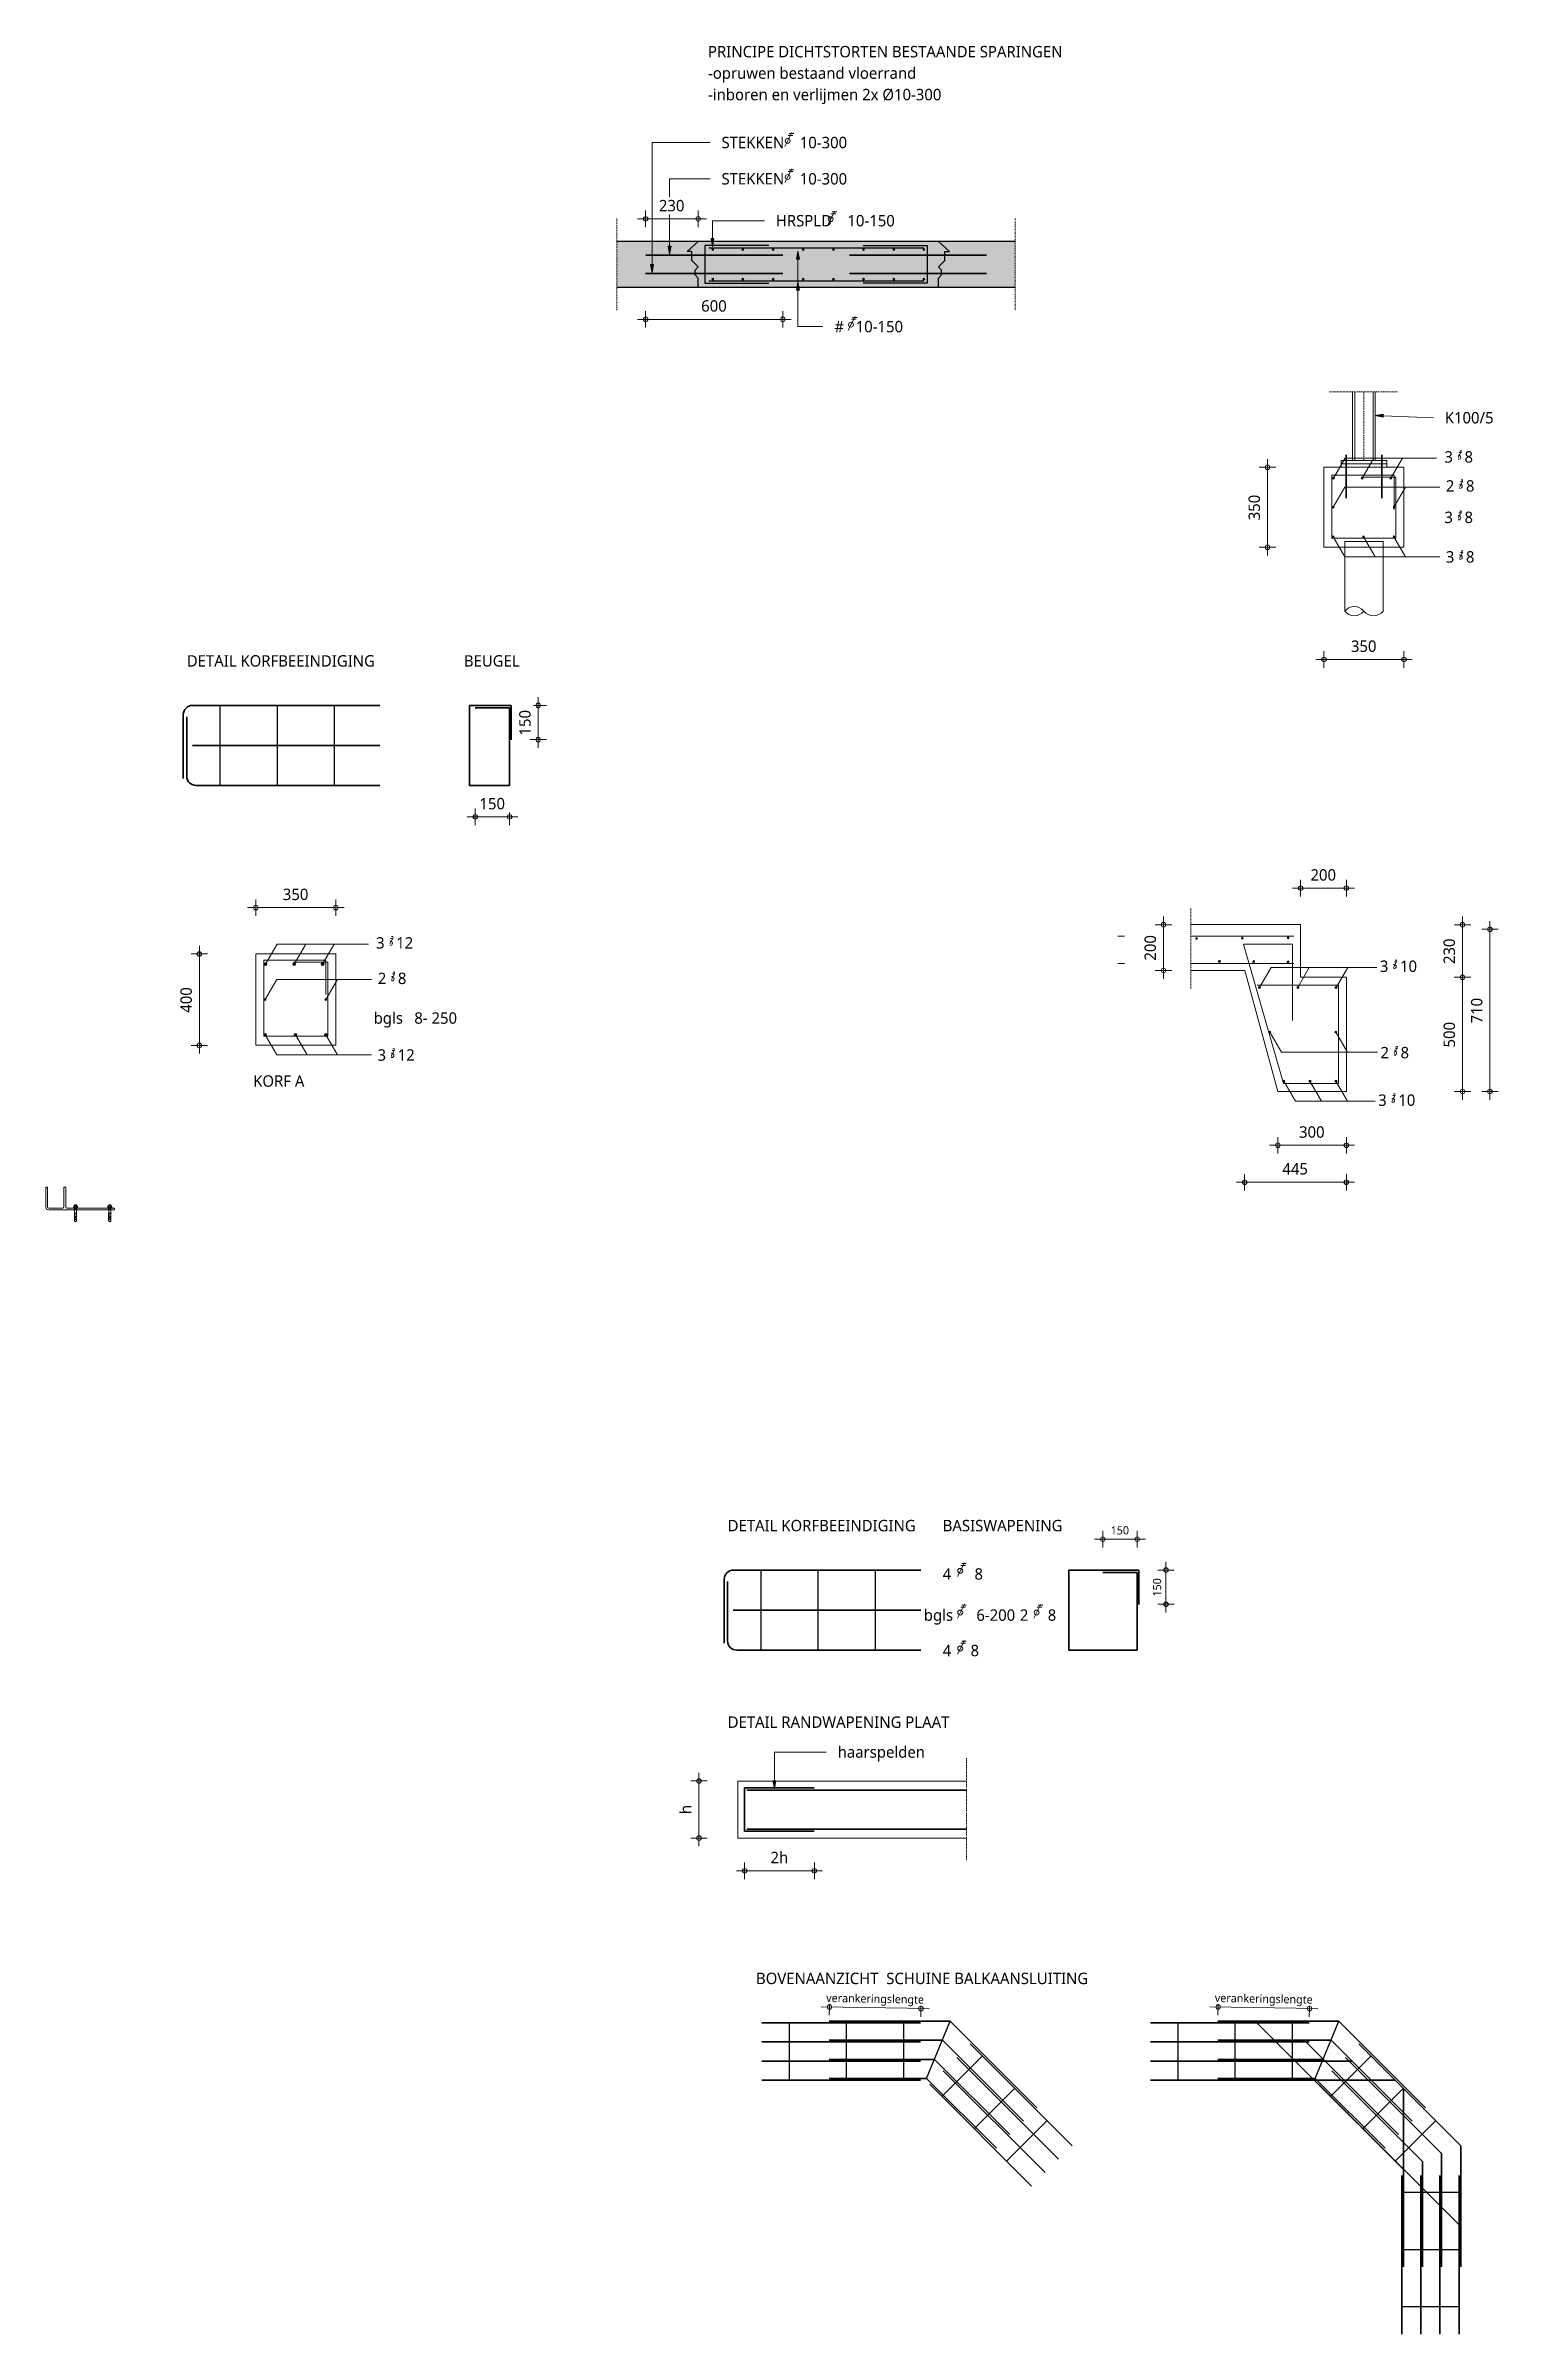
# Model space of a CAD drawing. Header units: millimetres. Extents: x -3388 to 20400, y -422 to 11347.
# Drawn here: x -3388 to 2965, y 1156 to 11171 of the extents above; entities that cross this region are included whole.
import ezdxf

# ---------------------------------------------------------------- set-up
doc = ezdxf.new("R2010")
doc.units = ezdxf.units.MM
doc.linetypes.add('MV_center', pattern=[15, 6, -3, 3, -3])
doc.linetypes.add('MV_hidden', pattern=[3.75, 2.5, -1.25])
for name, color, linetype, lineweight in [('A-ANNO-DIMS', 211, 'Continuous', 13), ('A-ANNO-DIMS-20', 211, 'Continuous', 13), ('A-ANNO-NOTE', 131, 'Continuous', 18), ('A-DETL', 90, 'Continuous', 13), ('A-DETL-GENF', 92, 'Continuous', 18), ('A-DETL-IDEN', 3, 'Continuous', 18), ('A-DETL-MEDM', 33, 'Continuous', 18), ('G-ANNO-TEXT', 231, 'Continuous', 13)]:
    doc.layers.add(name, color=color, linetype=linetype, lineweight=lineweight)
doc.styles.add('Segoe UI_1', font='segoeui.ttf', dxfattribs={"height": 50})
doc.styles.add('Segoe UI_2', font='segoeui.ttf', dxfattribs={"height": 36})
doc.styles.add('Segoe UI_B', font='segoeui.ttf', dxfattribs={"height": 50})
doc.dimstyles.new('1_8_mm', dxfattribs={"dimscale": 304.8, "dimtxt": 37.705102, "dimasz": 0.065617, "dimexe": 0.11811, "dimexo": 0.0625, "dimgap": 0.032808, "dimtad": 1, "dimdec": 0, "dimzin": 0, "dimdsep": 46, "dimtxsty": 'Segoe UI_2', "dimblk1": 'DOTBLANK', "dimblk2": 'DOTBLANK', "dimsah": 1, "dimcen": 0.09, "dimdle": 0.11811, "dimazin": 0, "dimtfac": 1, "dimtdec": 4, "dimtix": 1, "dimtmove": 0, "dimatfit": 3, "dimfxl": 0.11811, "dimfxlon": 1, "dimtvp": 1, "dimtfill": 1, "dimtolj": 1, "dimtzin": 0, "dimarcsym": 2})
doc.dimstyles.new('2_5_mm', dxfattribs={"dimscale": 304.8, "dimtxt": 52.368197, "dimasz": 0.065617, "dimexe": 0.11811, "dimexo": 0.0625, "dimgap": 0.059055, "dimtad": 1, "dimdec": 0, "dimzin": 0, "dimdsep": 46, "dimtxsty": 'Segoe UI_1', "dimblk1": 'DOTBLANK', "dimblk2": 'DOTBLANK', "dimsah": 1, "dimcen": 0.09, "dimdle": 0.11811, "dimazin": 0, "dimtfac": 1, "dimtdec": 4, "dimtix": 1, "dimtmove": 0, "dimatfit": 3, "dimfxl": 0.11811, "dimfxlon": 1, "dimtvp": 1, "dimtfill": 1, "dimtolj": 1, "dimtzin": 0, "dimarcsym": 2})

msp = doc.modelspace()

# ---------------------------------------------------------------- texts
at = {"layer": 'A-DETL-IDEN', "lineweight": 13, "insert": (-2480.5, 6665.1), "char_height": 50, "width": 285.401, "attachment_point": 1, "style": 'Segoe UI_1', "bg_fill": 3, "box_fill_scale": 1.25, "bg_fill_color": 9, "bg_fill_true_color": 13158600, "bg_fill_transparency": 0}
msp.add_mtext('KORF A', dxfattribs=at)
at = {"layer": 'G-ANNO-TEXT', "color": 7, "char_height": 50, "attachment_point": 1}
for s, insert, width, style in [('PRINCIPE DICHTSTORTEN BESTAANDE SPARINGEN', (-491.2, 11169.8), 2066.75, 'Segoe UI_B'), ('-opruwen bestaand vloerrand', (-491.2, 11075.9), 1109.535, 'Segoe UI_1'), ('-inboren en verlijmen 2x Ø10-300', (-491.2, 10982), 1271.476, 'Segoe UI_1'), ('STEKKEN    10-300', (-432.1, 10772.1), 702.278, 'Segoe UI_1'), ('STEKKEN    10-300', (-432.1, 10613.5), 702.278, 'Segoe UI_1'), ('HRSPLD    10-150', (-194.6, 10430.1), 667.004, 'Segoe UI_1'), ('#   10-150', (61.8, 9966.6), 388.017, 'Segoe UI_1'), ('K100/5', (2731.4, 9567.8), 269.367, 'Segoe UI_1'), ('DETAIL KORFBEEINDIGING', (-2770.9, 8503.7), 1075.865, 'Segoe UI_B'), ('BEUGEL', (-1559, 8503.7), 309.451, 'Segoe UI_B'), ('DETAIL KORFBEEINDIGING', (-405.2, 4719.5), 1075.865, 'Segoe UI_B'), ('BASISWAPENING', (535.4, 4719.5), 649.367, 'Segoe UI_1'), ('4      8   ', (535.4, 4507.9), 309.451, 'Segoe UI_1'), ('bgls      6-200', (452.8, 4327.9), 519.494, 'Segoe UI_1'), ('2     8', (872.9, 4327.9), 213.249, 'Segoe UI_1'), ('4     8', (535.4, 4172.8), 213.249, 'Segoe UI_1'), ('DETAIL RANDWAPENING PLAAT', (-405.2, 3859.5), 1309.957, 'Segoe UI_B'), ('haarspelden', (75.9, 3728.7), 456.962, 'Segoe UI_1'), ('BOVENAANZICHT  SCHUINE BALKAANSLUITING', (-281.1, 2738), 1941.687, 'Segoe UI_B')]:
    msp.add_mtext(s, dxfattribs=dict(at, insert=insert, width=width, style=style))

# ---------------------------------------------------------------- blocks, each defined once
blk = doc.blocks.new('NLRS_28_DI_net - Type 1-5063345-Details Wapening')
at = {"layer": 'A-DETL-GENF'}
for points in [[(55, -34), (54, -34), (53, -35), (52, -35), (52, -36), (51, -37), (51, -38), (51, -39), (52, -40), (52, -41), (53, -41), (54, -42), (55, -42), (56, -42), (57, -41), (58, -41), (58, -40), (59, -39), (59, -38), (59, -37), (58, -36), (58, -35), (57, -35), (56, -34)], [(205, -35), (204, -35), (203, -36), (202, -36), (202, -37), (201, -38), (201, -39), (201, -40), (202, -41), (202, -42), (203, -42), (204, -43), (205, -43), (206, -43), (207, -42), (208, -42), (208, -41), (209, -40), (209, -39), (209, -38), (208, -37), (208, -36), (207, -36), (206, -35)], [(355, -36), (354, -36), (353, -37), (352, -37), (352, -38), (351, -39), (351, -40), (351, -41), (352, -42), (352, -43), (353, -43), (354, -44), (355, -44), (356, -44), (357, -43), (358, -43), (358, -42), (359, -41), (359, -40), (359, -39), (358, -38), (358, -37), (357, -37), (356, -36)]]:
    blk.add_hatch(color=256, dxfattribs=at).paths.add_polyline_path(points)
at = {"layer": 'A-DETL-MEDM'}
for p, q in [((30, -30), (480, -30)), ((770, -30), (800, -30))]:
    blk.add_line(p, q, dxfattribs=at)
for centre, start, end in [((55, -38), 360, 180), ((55, -38), 180, 360), ((205, -39), 360, 180), ((205, -39), 180, 360), ((355, -40), 360, 180), ((355, -40), 180, 360)]:
    blk.add_arc(centre, 4, start, end, dxfattribs=at)
blk = doc.blocks.new('NLRS_28_DI_net - Type 1-5063350-Details Wapening')
at = {"layer": 'A-DETL-GENF'}
for points in [[(55, 42), (54, 42), (53, 41), (52, 41), (52, 40), (51, 39), (51, 38), (51, 37), (52, 36), (52, 35), (53, 35), (54, 34), (55, 34), (56, 34), (57, 35), (58, 35), (58, 36), (59, 37), (59, 38), (59, 39), (58, 40), (58, 41), (57, 41), (56, 42)], [(255, 43), (254, 43), (253, 42), (252, 42), (252, 41), (251, 40), (251, 39), (251, 38), (252, 37), (252, 36), (253, 36), (254, 35), (255, 35), (256, 35), (257, 36), (258, 36), (258, 37), (259, 38), (259, 39), (259, 40), (258, 41), (258, 42), (257, 42), (256, 43)], [(455, 44), (454, 44), (453, 43), (452, 43), (452, 42), (451, 41), (451, 40), (451, 39), (452, 38), (452, 37), (453, 37), (454, 36), (455, 36), (456, 36), (457, 37), (458, 37), (458, 38), (459, 39), (459, 40), (459, 41), (458, 42), (458, 43), (457, 43), (456, 44)]]:
    blk.add_hatch(color=256, dxfattribs=at).paths.add_polyline_path(points)
at = {"layer": 'A-DETL-MEDM'}
for p, q in [((30, 30), (480, 30)), ((770, 30), (800, 30))]:
    blk.add_line(p, q, dxfattribs=at)
for centre, start, end in [((55, 38), 0, 180), ((55, 38), 180, 360), ((255, 39), 0, 180), ((255, 39), 180, 0), ((455, 40), 0, 180), ((455, 40), 180, 0)]:
    blk.add_arc(centre, 4, start, end, dxfattribs=at)
blk = doc.blocks.new('NLRS_00_DI_maskeer - Type 1-4234379-Details Wapening')
at = {"layer": 'A-DETL-GENF', "linetype": 'MV_center'}
blk.add_line((350, 0), (-100, 0), dxfattribs=at)
blk = doc.blocks.new('NLRS_00_DI_maskeer - Type 1-4234825-Details Wapening')
at = {"layer": 'A-DETL-GENF', "linetype": 'MV_center'}
blk.add_line((250, 0), (-100, 0), dxfattribs=at)
blk = doc.blocks.new('28 reeks_staven - Type 1-4439786-Details Wapening')
at = {"layer": 'A-DETL-GENF'}
for points in [[(0, -5), (1, -5), (3, -4), (4, -4), (4, -2), (5, -1), (5, 0), (5, 1), (4, 3), (4, 4), (3, 4), (1, 5), (0, 5), (-1, 5), (-2, 4), (-4, 4), (-4, 3), (-5, 1), (-5, 0), (-5, -1), (-4, -2), (-4, -4), (-2, -4), (-1, -5)], [(168, -5), (169, -5), (170, -4), (171, -4), (172, -2), (172, -1), (173, 0), (172, 1), (172, 3), (171, 4), (170, 4), (169, 5), (168, 5), (166, 5), (165, 4), (164, 4), (163, 3), (163, 1), (163, 0), (163, -1), (163, -2), (164, -4), (165, -4), (166, -5)], [(335, -5), (336, -5), (338, -4), (339, -4), (339, -2), (340, -1), (340, 0), (340, 1), (339, 3), (339, 4), (338, 4), (336, 5), (335, 5), (334, 5), (333, 4), (332, 4), (331, 3), (330, 1), (330, 0), (330, -1), (331, -2), (332, -4), (333, -4), (334, -5)]]:
    blk.add_hatch(color=256, dxfattribs=at).paths.add_polyline_path(points)
for p, q in [((0, 0), (51, 88)), ((51, 88), (535, 88)), ((168, 0), (218, 88)), ((335, 0), (386, 88))]:
    blk.add_line(p, q, dxfattribs=at)
at = {"layer": 'A-DETL-MEDM'}
for centre, start, end in [((0, 0), 360, 180), ((0, 0), 180, 360), ((168, 0), 0, 180), ((168, 0), 180, 360), ((335, 0), 0, 180), ((335, 0), 180, 360)]:
    blk.add_arc(centre, 5, start, end, dxfattribs=at)
blk = doc.blocks.new('28 reeks_staven - Type 1-4439815-Details Wapening')
at = {"layer": 'A-DETL-GENF'}
for points in [[(0, -5), (1, -5), (3, -4), (4, -4), (4, -2), (5, -1), (5, 0), (5, 1), (4, 3), (4, 4), (3, 4), (1, 5), (0, 5), (-1, 5), (-2, 4), (-4, 4), (-4, 3), (-5, 1), (-5, 0), (-5, -1), (-4, -2), (-4, -4), (-2, -4), (-1, -5)], [(114, -5), (115, -5), (116, -4), (117, -4), (118, -2), (119, -1), (119, 0), (119, 1), (118, 3), (117, 4), (116, 4), (115, 5), (114, 5), (113, 5), (111, 4), (110, 4), (110, 3), (109, 1), (109, 0), (109, -1), (110, -2), (110, -4), (111, -4), (113, -5)], [(228, -5), (229, -5), (230, -4), (231, -4), (232, -2), (233, -1), (233, 0), (233, 1), (232, 3), (231, 4), (230, 4), (229, 5), (228, 5), (226, 5), (225, 4), (224, 4), (223, 3), (223, 1), (223, 0), (223, -1), (223, -2), (224, -4), (225, -4), (226, -5)]]:
    blk.add_hatch(color=256, dxfattribs=at).paths.add_polyline_path(points)
for p, q in [((0, 0), (51, -88)), ((51, -88), (428, -88)), ((114, 0), (165, -88)), ((228, 0), (278, -88))]:
    blk.add_line(p, q, dxfattribs=at)
at = {"layer": 'A-DETL-MEDM'}
for centre, start, end in [((0, 0), 0, 180), ((114, 0), 0, 180), ((228, 0), 0, 180), ((228, 0), 180, 360), ((0, 0), 180, 360), ((114, 0), 180, 360)]:
    blk.add_arc(centre, 5, start, end, dxfattribs=at)
blk = doc.blocks.new('28 reeks_staven - Type 1-4439844-Details Wapening')
at = {"layer": 'A-DETL-GENF'}
for points in [[(0, -4), (1, -4), (2, -3), (3, -3), (3, -2), (4, -1), (4, 0), (4, 1), (3, 2), (3, 3), (2, 3), (1, 4), (0, 4), (-1, 4), (-2, 3), (-3, 3), (-3, 2), (-4, 1), (-4, 0), (-4, -1), (-3, -2), (-3, -3), (-2, -3), (-1, -4)], [(289, -4), (290, -4), (291, -3), (292, -3), (293, -2), (293, -1), (293, 0), (293, 1), (293, 2), (292, 3), (291, 3), (290, 4), (289, 4), (288, 4), (287, 3), (286, 3), (286, 2), (285, 1), (285, 0), (285, -1), (286, -2), (286, -3), (287, -3), (288, -4)]]:
    blk.add_hatch(color=256, dxfattribs=at).paths.add_polyline_path(points)
for p, q in [((0, 0), (51, -88)), ((51, -88), (489, -88)), ((289, 0), (340, -88))]:
    blk.add_line(p, q, dxfattribs=at)
at = {"layer": 'A-DETL-MEDM'}
for centre, start, end in [((0, 0), 0, 180), ((289, 0), 0, 180), ((289, 0), 180, 360), ((0, 0), 180, 360)]:
    blk.add_arc(centre, 4, start, end, dxfattribs=at)
blk = doc.blocks.new('28 reeks_staven - Type 1-4439956-Details Wapening')
at = {"layer": 'A-DETL-GENF'}
for points in [[(0, -4), (1, -4), (2, -3), (3, -3), (3, -2), (4, -1), (4, 0), (4, 1), (3, 2), (3, 3), (2, 3), (1, 4), (0, 4), (-1, 4), (-2, 3), (-3, 3), (-3, 2), (-4, 1), (-4, 0), (-4, -1), (-3, -2), (-3, -3), (-2, -3), (-1, -4)], [(125, -4), (126, -4), (127, -3), (128, -3), (129, -2), (129, -1), (129, 0), (129, 1), (129, 2), (128, 3), (127, 3), (126, 4), (125, 4), (124, 4), (123, 3), (122, 3), (122, 2), (121, 1), (121, 0), (121, -1), (122, -2), (122, -3), (123, -3), (124, -4)], [(250, -4), (251, -4), (252, -3), (253, -3), (254, -2), (254, -1), (254, 0), (254, 1), (254, 2), (253, 3), (252, 3), (251, 4), (250, 4), (249, 4), (248, 3), (247, 3), (247, 2), (246, 1), (246, 0), (246, -1), (247, -2), (247, -3), (248, -3), (249, -4)]]:
    blk.add_hatch(color=256, dxfattribs=at).paths.add_polyline_path(points)
for p, q in [((0, 0), (51, 88)), ((51, 88), (450, 88)), ((125, 0), (176, 88)), ((250, 0), (301, 88))]:
    blk.add_line(p, q, dxfattribs=at)
at = {"layer": 'A-DETL-MEDM'}
for centre, start, end in [((0, 0), 360, 180), ((0, 0), 180, 360), ((125, 0), 0, 180), ((125, 0), 180, 360), ((250, 0), 0, 180), ((250, 0), 180, 360)]:
    blk.add_arc(centre, 4, start, end, dxfattribs=at)
blk = doc.blocks.new('28 balk - Type 1 dekking 35_40-4424360-Details Wapening')
at = {"layer": 'A-DETL-MEDM'}
for p, q in [((0, 350), (350, 350)), ((0, 0), (0, 350)), ((350, 350), (350, 0)), ((350, 0), (0, 0))]:
    blk.add_line(p, q, dxfattribs=at)
blk = doc.blocks.new('28 beugels - rond 8-4424739-Details Wapening')
at = {"layer": 'A-DETL-MEDM'}
for p, q in [((0, 275), (272, 275)), ((0, 0), (0, 275)), ((130, 267), (280, 267)), ((272, 275), (272, 139)), ((280, 267), (280, 0)), ((272, 131), (272, 125)), ((280, 0), (0, 0))]:
    blk.add_line(p, q, dxfattribs=at)
blk = doc.blocks.new('28 reeks_staven - Type 1-4439984-Details Wapening')
at = {"layer": 'A-DETL-GENF'}
for points in [[(0, -4), (1, -4), (2, -3), (3, -3), (3, -2), (4, -1), (4, 0), (4, 1), (3, 2), (3, 3), (2, 3), (1, 4), (0, 4), (-1, 4), (-2, 3), (-3, 3), (-3, 2), (-4, 1), (-4, 0), (-4, -1), (-3, -2), (-3, -3), (-2, -3), (-1, -4)], [(133, -4), (134, -4), (135, -3), (136, -3), (137, -2), (137, -1), (137, 0), (137, 1), (137, 2), (136, 3), (135, 3), (134, 4), (133, 4), (132, 4), (131, 3), (130, 3), (130, 2), (129, 1), (129, 0), (129, -1), (130, -2), (130, -3), (131, -3), (132, -4)], [(266, -4), (267, -4), (268, -3), (269, -3), (270, -2), (270, -1), (270, 0), (270, 1), (270, 2), (269, 3), (268, 3), (267, 4), (266, 4), (265, 4), (264, 3), (264, 3), (263, 2), (263, 1), (262, 0), (263, -1), (263, -2), (264, -3), (264, -3), (265, -4)]]:
    blk.add_hatch(color=256, dxfattribs=at).paths.add_polyline_path(points)
for p, q in [((0, 0), (51, -88)), ((51, -88), (466, -88)), ((133, 0), (184, -88)), ((266, 0), (317, -88))]:
    blk.add_line(p, q, dxfattribs=at)
at = {"layer": 'A-DETL-MEDM'}
for centre, start, end in [((0, 0), 360, 180), ((0, 0), 180, 360), ((133, 0), 0, 180), ((133, 0), 180, 360), ((266, 0), 0, 180), ((266, 0), 180, 360)]:
    blk.add_arc(centre, 4, start, end, dxfattribs=at)
blk = doc.blocks.new('28 reeks_staven - Type 1-4438437-Details Wapening')
at = {"layer": 'A-DETL-GENF'}
for points in [[(0, -4), (1, -4), (2, -3), (3, -3), (3, -2), (4, -1), (4, 0), (4, 1), (3, 2), (3, 3), (2, 3), (1, 4), (0, 4), (-1, 4), (-2, 3), (-3, 3), (-3, 2), (-4, 1), (-4, 0), (-4, -1), (-3, -2), (-3, -3), (-2, -3), (-1, -4)], [(266, -4), (267, -4), (268, -3), (269, -3), (270, -2), (270, -1), (270, 0), (270, 1), (270, 2), (269, 3), (268, 3), (267, 4), (266, 4), (265, 4), (264, 3), (264, 3), (263, 2), (263, 1), (262, 0), (263, -1), (263, -2), (264, -3), (264, -3), (265, -4)]]:
    blk.add_hatch(color=256, dxfattribs=at).paths.add_polyline_path(points)
for p, q in [((0, 0), (51, 88)), ((51, 88), (466, 88)), ((266, 0), (317, 88))]:
    blk.add_line(p, q, dxfattribs=at)
at = {"layer": 'A-DETL-MEDM'}
for centre, start, end in [((0, 0), 360, 180), ((0, 0), 180, 360), ((266, 0), 0, 180), ((266, 0), 180, 360)]:
    blk.add_arc(centre, 4, start, end, dxfattribs=at)
blk = doc.blocks.new('28 reeks_staven - Type 1-4439730-Details Wapening')
at = {"layer": 'A-DETL-GENF'}
for points in [[(0, -6), (2, -6), (3, -5), (4, -4), (5, -3), (6, -2), (6, 0), (6, 2), (5, 3), (4, 4), (3, 5), (2, 6), (0, 6), (-2, 6), (-3, 5), (-4, 4), (-5, 3), (-6, 2), (-6, 0), (-6, -2), (-5, -3), (-4, -4), (-3, -5), (-2, -6)], [(125, -6), (127, -6), (128, -5), (129, -4), (130, -3), (131, -2), (131, 0), (131, 2), (130, 3), (129, 4), (128, 5), (127, 6), (125, 6), (123, 6), (122, 5), (121, 4), (120, 3), (119, 2), (119, 0), (119, -2), (120, -3), (121, -4), (122, -5), (123, -6)], [(250, -6), (252, -6), (253, -5), (254, -4), (255, -3), (256, -2), (256, 0), (256, 2), (255, 3), (254, 4), (253, 5), (252, 6), (250, 6), (249, 6), (247, 5), (246, 4), (245, 3), (244, 2), (244, 0), (244, -2), (245, -3), (246, -4), (247, -5), (249, -6)]]:
    blk.add_hatch(color=256, dxfattribs=at).paths.add_polyline_path(points)
for p, q in [((0, 0), (51, 88)), ((51, 88), (450, 88)), ((125, 0), (176, 88)), ((250, 0), (301, 88))]:
    blk.add_line(p, q, dxfattribs=at)
at = {"layer": 'A-DETL-MEDM'}
for centre, start, end in [((0, 0), 360, 180), ((0, 0), 180, 360), ((125, 0), 360, 180), ((125, 0), 180, 360), ((250, 0), 360, 180), ((250, 0), 180, 360)]:
    blk.add_arc(centre, 6, start, end, dxfattribs=at)
blk = doc.blocks.new('28 balk - Type 1 dekking 35_40-4424346-Details Wapening')
at = {"layer": 'A-DETL-MEDM'}
for p, q in [((0, 400), (350, 400)), ((0, 0), (0, 400)), ((350, 400), (350, 0)), ((350, 0), (0, 0))]:
    blk.add_line(p, q, dxfattribs=at)
blk = doc.blocks.new('28 beugels - rond 8-V4-Details Wapening')
at = {"layer": 'A-DETL-MEDM'}
for p, q in [((0, 332), (272, 332)), ((0, 8), (0, 332)), ((130, 324), (280, 324)), ((272, 332), (272, 182)), ((280, 324), (280, 0)), ((0, 0), (0, 4)), ((280, 0), (0, 0))]:
    blk.add_line(p, q, dxfattribs=at)
blk = doc.blocks.new('28 reeks_staven - Type 1-4439758-Details Wapening')
at = {"layer": 'A-DETL-GENF'}
for points in [[(0, -6), (2, -6), (3, -5), (4, -4), (5, -3), (6, -2), (6, 0), (6, 2), (5, 3), (4, 4), (3, 5), (2, 6), (0, 6), (-2, 6), (-3, 5), (-4, 4), (-5, 3), (-6, 2), (-6, 0), (-6, -2), (-5, -3), (-4, -4), (-3, -5), (-2, -6)], [(133, -6), (135, -6), (136, -5), (137, -4), (138, -3), (139, -2), (139, 0), (139, 2), (138, 3), (137, 4), (136, 5), (135, 6), (133, 6), (132, 6), (130, 5), (129, 4), (128, 3), (127, 2), (127, 0), (127, -2), (128, -3), (129, -4), (130, -5), (132, -6)], [(266, -6), (268, -6), (269, -5), (271, -4), (272, -3), (272, -2), (272, 0), (272, 2), (272, 3), (271, 4), (269, 5), (268, 6), (266, 6), (265, 6), (263, 5), (262, 4), (261, 3), (261, 2), (260, 0), (261, -2), (261, -3), (262, -4), (263, -5), (265, -6)]]:
    blk.add_hatch(color=256, dxfattribs=at).paths.add_polyline_path(points)
for p, q in [((0, 0), (51, -88)), ((51, -88), (466, -88)), ((133, 0), (184, -88)), ((266, 0), (317, -88))]:
    blk.add_line(p, q, dxfattribs=at)
at = {"layer": 'A-DETL-MEDM'}
for centre, start, end in [((0, 0), 360, 180), ((0, 0), 180, 360), ((133, 0), 360, 180), ((133, 0), 180, 360), ((266, 0), 360, 180), ((266, 0), 180, 360)]:
    blk.add_arc(centre, 6, start, end, dxfattribs=at)
blk = doc.blocks.new('NLRS_00_DI_maskeer - Type 1-4234634-Details Wapening')
at = {"layer": 'A-DETL-GENF', "linetype": 'MV_center'}
blk.add_line((200, 0), (-100, 0), dxfattribs=at)
blk = doc.blocks.new('28 snelboutanker 2d - Snelboutanker M10-3577387-Details Wapening')
at = {"layer": 'A-DETL-GENF', "lineweight": 5}
for p, q in [((-9, 2), (-7, 2)), ((-9, 0), (-9, 2)), ((10, 0), (-9, 0)), ((-8, 8), (-7, 9)), ((-8, 2), (-8, 8)), ((-7, 2), (-8, 2)), ((-7, 9), (8, 9)), ((8, 2), (-7, 2)), ((-5, 10), (-4, 12)), ((-5, 10), (5, 10)), ((-5, 10), (-5, 9)), ((-5, 8), (-5, 3)), ((-4, 13), (-3, 14)), ((-4, 13), (-4, 12)), ((-4, 13), (4, 13)), ((-4, 12), (4, 12)), ((3, 14), (-3, 14)), ((3, 14), (4, 13)), ((4, 12), (4, 13)), ((4, 12), (5, 10)), ((5, 10), (5, 9)), ((5, 8), (5, 3)), ((8, 9), (8, 8)), ((8, 8), (8, 3)), ((8, 2), (8, 2)), ((8, 2), (10, 2)), ((10, 2), (10, 0)), ((-5, 0), (-5, -4)), ((-5, -4), (-5, 0)), ((-4, -5), (-5, -4)), ((-5, -4), (5, -4)), ((-5, -22), (5, -22)), ((-5, -24), (-5, -22)), ((5, -24), (-5, -24)), ((-5, -24), (-5, -57)), ((-5, -39), (-5, -37)), ((-4, -37), (-5, -37)), ((-5, -39), (-4, -39)), ((-4, -40), (-5, -42)), ((-5, -40), (-3, -40)), ((-3, -41), (-5, -41)), ((-5, -42), (-3, -42)), ((-5, -47), (-4, -43)), ((5, -47), (-5, -47)), ((-5, -49), (-5, -47)), ((5, -49), (-5, -49)), ((-5, -57), (0, -60)), ((-5, -57), (5, -57)), ((-4, 0), (-4, -4)), ((-4, -22), (-4, -5)), ((-4, -5), (5, -5)), ((5, -22), (-4, -22)), ((2, -24), (-4, -24)), ((-4, -32), (-4, -31)), ((-4, -37), (-4, -39)), ((-4, -37), (-4, -39)), ((-3, -40), (-4, -42)), ((-4, -43), (-4, -42)), ((-4, -50), (4, -50)), ((-3, -32), (-3, -31)), ((-3, -40), (-3, -32)), ((-3, -32), (-3, -40)), ((-3, -40), (-3, -32)), ((-3, -32), (-3, -40)), ((-3, -40), (-2, -42)), ((-3, -42), (-3, -40)), ((-3, -40), (5, -40)), ((-3, -41), (5, -41)), ((-2, -42), (2, -42)), ((0, -60), (5, -57)), ((1, -39), (1, -37)), ((1, -37), (5, -37)), ((5, -39), (1, -39)), ((2, -42), (2, -41)), ((2, -41), (4, -41)), ((3, -42), (3, -41)), ((5, -42), (3, -42)), ((4, -4), (4, 0)), ((4, -24), (4, -25)), ((4, -25), (6, -25)), ((4, -31), (5, -32)), ((4, -40), (5, -42)), ((4, -41), (4, -42)), ((4, -42), (4, -43)), ((4, -43), (5, -47)), ((5, -4), (5, 0)), ((5, -5), (5, -4)), ((5, -5), (5, -22)), ((5, -22), (5, -24)), ((5, -57), (5, -24)), ((6, -25), (5, -28)), ((5, -37), (5, -39)), ((5, -47), (5, -49))]:
    blk.add_line(p, q, dxfattribs=at)
for centre, radius, start, end in [((-6, 4), 4.25, 65.0076, 114.9924), ((-6, 6), 4.25, 245.0076, 294.9924), ((0, -18), 26.7, 80.0901, 99.9099), ((0, 28), 26.7, 260.0901, 279.9099), ((6, 4), 4.25, 65.0076, 114.9924), ((6, 6), 4.25, 245.0076, 294.9924), ((-4, -25), 0.6, 89.8954, 180), ((-3, -31), 1.78, 84.8593, 188.2319), ((-4, -31), 0.356, 150.6084, 288.882), ((-4, -49), 0.8, 180, 270), ((-2, -31), 2.1, 109.438, 164.2427), ((-2, -31), 2.05, 103.7381, 195.3956), ((-3, -31), 1.91, 354.1759, 77.9811), ((-2, -31), 0.341, 227.5131, 29.3441), ((10, -31), 5.66, 167.2611, 178.8521), ((4, -49), 0.8, 270, 0), ((6, -31), 1.88, 136.4811, 166.2224)]:
    blk.add_arc(centre, radius, start, end, dxfattribs=at)
for points in [[(-4, -32), (-4, -31), (-3, -31), (-3, -32)], [(-2, -32), (-2, -31), (-3, -31), (-3, -32)]]:
    blk.add_open_spline(points, degree=3, dxfattribs=at)
blk = doc.blocks.new('28 reeks_staven - Type 1-4440072-Details Wapening')
at = {"layer": 'A-DETL-GENF'}
for points in [[(0, -4), (1, -4), (2, -3), (3, -3), (3, -2), (4, -1), (4, 0), (4, 1), (3, 2), (3, 3), (2, 3), (1, 4), (0, 4), (-1, 4), (-2, 3), (-3, 3), (-3, 2), (-4, 1), (-4, 0), (-4, -1), (-3, -2), (-3, -3), (-2, -3), (-1, -4)], [(132, -4), (133, -4), (134, -3), (135, -3), (135, -2), (136, -1), (136, 0), (136, 1), (135, 2), (135, 3), (134, 3), (133, 4), (132, 4), (131, 4), (130, 3), (129, 3), (128, 2), (128, 1), (128, 0), (128, -1), (128, -2), (129, -3), (130, -3), (131, -4)], [(264, -4), (265, -4), (266, -3), (267, -3), (267, -2), (268, -1), (268, 0), (268, 1), (267, 2), (267, 3), (266, 3), (265, 4), (264, 4), (263, 4), (262, 3), (261, 3), (260, 2), (260, 1), (260, 0), (260, -1), (260, -2), (261, -3), (262, -3), (263, -4)], [(396, -4), (397, -4), (398, -3), (399, -3), (399, -2), (400, -1), (400, 0), (400, 1), (399, 2), (399, 3), (398, 3), (397, 4), (396, 4), (395, 4), (394, 3), (393, 3), (392, 2), (392, 1), (392, 0), (392, -1), (392, -2), (393, -3), (394, -3), (395, -4)], [(528, -4), (529, -4), (530, -3), (531, -3), (531, -2), (532, -1), (532, 0), (532, 1), (531, 2), (531, 3), (530, 3), (529, 4), (528, 4), (527, 4), (526, 3), (525, 3), (524, 2), (524, 1), (524, 0), (524, -1), (524, -2), (525, -3), (526, -3), (527, -4)], [(660, -4), (661, -4), (662, -3), (662, -3), (663, -2), (664, -1), (664, 0), (664, 1), (663, 2), (662, 3), (662, 3), (661, 4), (660, 4), (659, 4), (658, 3), (657, 3), (656, 2), (656, 1), (656, 0), (656, -1), (656, -2), (657, -3), (658, -3), (659, -4)], [(792, -4), (793, -4), (794, -3), (794, -3), (795, -2), (795, -1), (796, 0), (795, 1), (795, 2), (794, 3), (794, 3), (793, 4), (792, 4), (791, 4), (790, 3), (789, 3), (788, 2), (788, 1), (788, 0), (788, -1), (788, -2), (789, -3), (790, -3), (791, -4)], [(924, -4), (925, -4), (926, -3), (926, -3), (927, -2), (927, -1), (928, 0), (927, 1), (927, 2), (926, 3), (926, 3), (925, 4), (924, 4), (922, 4), (922, 3), (921, 3), (920, 2), (920, 1), (920, 0), (920, -1), (920, -2), (921, -3), (922, -3), (922, -4)]]:
    blk.add_hatch(color=256, dxfattribs=at).paths.add_polyline_path(points)
at = {"layer": 'A-DETL-MEDM'}
for centre, start, end in [((0, 0), 360, 180), ((0, 0), 180, 360), ((132, 0), 0, 180), ((132, 0), 180, 360), ((264, 0), 0, 180), ((264, 0), 180, 360), ((396, 0), 0, 180), ((396, 0), 180, 360), ((528, 0), 360, 180), ((528, 0), 180, 360), ((660, 0), 0, 180), ((660, 0), 180, 360), ((792, 0), 0, 180), ((792, 0), 180, 360), ((924, 0), 0, 180), ((924, 0), 180, 360)]:
    blk.add_arc(centre, 4, start, end, dxfattribs=at)
blk = doc.blocks.new('28 reeks_staven - Type 1-4440132-Details Wapening')
at = {"layer": 'A-DETL-GENF'}
for points in [[(0, -4), (1, -4), (2, -3), (3, -3), (3, -2), (4, -1), (4, 0), (4, 1), (3, 2), (3, 3), (2, 3), (1, 4), (0, 4), (-1, 4), (-2, 3), (-3, 3), (-3, 2), (-4, 1), (-4, 0), (-4, -1), (-3, -2), (-3, -3), (-2, -3), (-1, -4)], [(132, -4), (133, -4), (134, -3), (135, -3), (135, -2), (136, -1), (136, 0), (136, 1), (135, 2), (135, 3), (134, 3), (133, 4), (132, 4), (131, 4), (130, 3), (129, 3), (128, 2), (128, 1), (128, 0), (128, -1), (128, -2), (129, -3), (130, -3), (131, -4)], [(264, -4), (265, -4), (266, -3), (267, -3), (267, -2), (268, -1), (268, 0), (268, 1), (267, 2), (267, 3), (266, 3), (265, 4), (264, 4), (263, 4), (262, 3), (261, 3), (260, 2), (260, 1), (260, 0), (260, -1), (260, -2), (261, -3), (262, -3), (263, -4)], [(396, -4), (397, -4), (398, -3), (399, -3), (399, -2), (400, -1), (400, 0), (400, 1), (399, 2), (399, 3), (398, 3), (397, 4), (396, 4), (395, 4), (394, 3), (393, 3), (392, 2), (392, 1), (392, 0), (392, -1), (392, -2), (393, -3), (394, -3), (395, -4)], [(528, -4), (529, -4), (530, -3), (531, -3), (531, -2), (532, -1), (532, 0), (532, 1), (531, 2), (531, 3), (530, 3), (529, 4), (528, 4), (527, 4), (526, 3), (525, 3), (524, 2), (524, 1), (524, 0), (524, -1), (524, -2), (525, -3), (526, -3), (527, -4)], [(660, -4), (661, -4), (662, -3), (662, -3), (663, -2), (664, -1), (664, 0), (664, 1), (663, 2), (662, 3), (662, 3), (661, 4), (660, 4), (659, 4), (658, 3), (657, 3), (656, 2), (656, 1), (656, 0), (656, -1), (656, -2), (657, -3), (658, -3), (659, -4)], [(792, -4), (793, -4), (794, -3), (794, -3), (795, -2), (795, -1), (796, 0), (795, 1), (795, 2), (794, 3), (794, 3), (793, 4), (792, 4), (791, 4), (790, 3), (789, 3), (788, 2), (788, 1), (788, 0), (788, -1), (788, -2), (789, -3), (790, -3), (791, -4)], [(924, -4), (925, -4), (926, -3), (926, -3), (927, -2), (927, -1), (928, 0), (927, 1), (927, 2), (926, 3), (926, 3), (925, 4), (924, 4), (922, 4), (922, 3), (921, 3), (920, 2), (920, 1), (920, 0), (920, -1), (920, -2), (921, -3), (922, -3), (922, -4)]]:
    blk.add_hatch(color=256, dxfattribs=at).paths.add_polyline_path(points)
at = {"layer": 'A-DETL-MEDM'}
for centre, start, end in [((0, 0), 0, 180), ((132, 0), 0, 180), ((264, 0), 0, 180), ((396, 0), 0, 180), ((528, 0), 0, 180), ((660, 0), 0, 180), ((792, 0), 0, 180), ((924, 0), 0, 180), ((924, 0), 180, 360), ((0, 0), 180, 360), ((132, 0), 180, 360), ((264, 0), 180, 360), ((396, 0), 180, 360), ((528, 0), 180, 360), ((660, 0), 180, 360), ((792, 0), 180, 360)]:
    blk.add_arc(centre, 4, start, end, dxfattribs=at)
blk = doc.blocks.new('NLRS_00_DI_maskeer - Type 1-4234382-Details Wapening')
at = {"layer": 'A-DETL-GENF', "linetype": 'MV_center'}
blk.add_line((300, 0), (-100, 0), dxfattribs=at)
blk = doc.blocks.new('NLRS_00_DI_maskeer - Type 1-4234381-Details Wapening')
at = {"layer": 'A-DETL-GENF', "linetype": 'MV_center'}
blk.add_line((-100, 0), (300, 0), dxfattribs=at)
blk = doc.blocks.new('DIMBLOCK1-Details Wapening')
at = {"layer": 'A-ANNO-DIMS-20'}
for p, q in [((-531, 3613), (-531, 3291)), ((-531, 3577), (-567, 3577)), ((-531, 3577), (-495, 3577)), ((-531, 3327), (-567, 3327)), ((-531, 3327), (-495, 3327))]:
    blk.add_line(p, q, dxfattribs=at)
for centre in [(-531, 3577), (-531, 3327)]:
    blk.add_circle(centre, 10, dxfattribs=at)
at = {"layer": 'A-ANNO-DIMS-20', "color": 0, "insert": (-614, 3432), "char_height": 50, "width": 47.99, "attachment_point": 1, "rotation": 90, "line_spacing_factor": 1.142579, "style": 'Segoe UI_1', "bg_fill": 3, "box_fill_scale": 1.25, "bg_fill_color": 9, "bg_fill_true_color": 13158600, "bg_fill_transparency": 0}
blk.add_mtext('h', dxfattribs=at)
blk = doc.blocks.new('_DotBlank')
at = {"color": 0, "linetype": 'ByBlock', "lineweight": -2}
blk.add_line((-0.5, 0), (-1, 0), dxfattribs=at)
blk.add_circle((0, 0), 0.5, dxfattribs=at)
blk = doc.blocks.new('DIMBLOCK2-Details Wapening')
at = {"layer": 'A-ANNO-DIMS-20'}
for p, q in [((-331, 3184), (-331, 3220)), ((-26, 3184), (-26, 3220)), ((-367, 3184), (10, 3184)), ((-331, 3184), (-331, 3148)), ((-26, 3184), (-26, 3148))]:
    blk.add_line(p, q, dxfattribs=at)
for centre in [(-331, 3184), (-26, 3184)]:
    blk.add_circle(centre, 10, dxfattribs=at)
at = {"layer": 'A-ANNO-DIMS-20', "color": 0, "insert": (-218, 3267), "char_height": 50, "width": 93.69, "attachment_point": 1, "line_spacing_factor": 1.142579, "style": 'Segoe UI_1', "bg_fill": 3, "box_fill_scale": 1.25, "bg_fill_color": 9, "bg_fill_true_color": 13158600, "bg_fill_transparency": 0}
blk.add_mtext('2h', dxfattribs=at)
blk = doc.blocks.new('DIMBLOCK3-Details Wapening')
at = {"layer": 'A-ANNO-DIMS-20'}
for p, q in [((1200, 4635), (1422, 4635)), ((1236, 4635), (1236, 4671)), ((1236, 4635), (1236, 4599)), ((1386, 4635), (1386, 4671)), ((1386, 4635), (1386, 4599))]:
    blk.add_line(p, q, dxfattribs=at)
for centre in [(1236, 4635), (1386, 4635)]:
    blk.add_circle(centre, 10, dxfattribs=at)
at = {"layer": 'A-ANNO-DIMS-20', "color": 0, "insert": (1270, 4692), "char_height": 36, "width": 98.72, "attachment_point": 1, "line_spacing_factor": 1.142579, "style": 'Segoe UI_2', "bg_fill": 3, "box_fill_scale": 1.25, "bg_fill_color": 9, "bg_fill_true_color": 13158600, "bg_fill_transparency": 0}
blk.add_mtext('150', dxfattribs=at)
blk = doc.blocks.new('DIMBLOCK4-Details Wapening')
at = {"layer": 'A-ANNO-DIMS-20'}
for p, q in [((1512, 4536), (1512, 4314)), ((1512, 4500), (1476, 4500)), ((1512, 4500), (1548, 4500)), ((1512, 4350), (1476, 4350)), ((1512, 4350), (1548, 4350))]:
    blk.add_line(p, q, dxfattribs=at)
for centre in [(1512, 4500), (1512, 4350)]:
    blk.add_circle(centre, 10, dxfattribs=at)
at = {"layer": 'A-ANNO-DIMS-20', "color": 0, "insert": (1455, 4384), "char_height": 36, "width": 98.72, "attachment_point": 1, "rotation": 90, "line_spacing_factor": 1.142579, "style": 'Segoe UI_2', "bg_fill": 3, "box_fill_scale": 1.25, "bg_fill_color": 9, "bg_fill_true_color": 13158600, "bg_fill_transparency": 0}
blk.add_mtext('150', dxfattribs=at)
blk = doc.blocks.new('DIMBLOCK5-Details Wapening')
at = {"layer": 'A-ANNO-DIMS-20'}
for p, q in [((40, 2588), (40, 2624)), ((440, 2581), (440, 2617)), ((4, 2589), (476, 2581)), ((40, 2588), (39, 2552)), ((440, 2581), (439, 2545))]:
    blk.add_line(p, q, dxfattribs=at)
for centre in [(40, 2588), (440, 2581)]:
    blk.add_circle(centre, 10, dxfattribs=at)
at = {"layer": 'A-ANNO-DIMS-20', "color": 0, "insert": (26, 2646), "char_height": 36, "width": 514.98, "attachment_point": 1, "rotation": 358.9658, "line_spacing_factor": 1.142579, "style": 'Segoe UI_2', "bg_fill": 3, "box_fill_scale": 1.25, "bg_fill_color": 9, "bg_fill_true_color": 13158600, "bg_fill_transparency": 0}
blk.add_mtext('verankeringslengte', dxfattribs=at)
blk = doc.blocks.new('DIMBLOCK6-Details Wapening')
at = {"layer": 'A-ANNO-DIMS-20'}
for p, q in [((1740, 2588), (1740, 2624)), ((2140, 2581), (2140, 2617)), ((1704, 2589), (2176, 2581)), ((1740, 2588), (1739, 2552)), ((2140, 2581), (2139, 2545))]:
    blk.add_line(p, q, dxfattribs=at)
for centre in [(1740, 2588), (2140, 2581)]:
    blk.add_circle(centre, 10, dxfattribs=at)
at = {"layer": 'A-ANNO-DIMS-20', "color": 0, "insert": (1726, 2646), "char_height": 36, "width": 514.98, "attachment_point": 1, "rotation": 358.9658, "line_spacing_factor": 1.142579, "style": 'Segoe UI_2', "bg_fill": 3, "box_fill_scale": 1.25, "bg_fill_color": 9, "bg_fill_true_color": 13158600, "bg_fill_transparency": 0}
blk.add_mtext('verankeringslengte', dxfattribs=at)
blk = doc.blocks.new('DIMBLOCK9-Details Wapening')
at = {"layer": 'A-ANNO-DIMS-20'}
for p, q in [((-1509, 7796), (-1509, 7832)), ((-1359, 7796), (-1359, 7832)), ((-1545, 7796), (-1323, 7796)), ((-1509, 7796), (-1509, 7760)), ((-1359, 7796), (-1359, 7760))]:
    blk.add_line(p, q, dxfattribs=at)
for centre in [(-1509, 7796), (-1359, 7796)]:
    blk.add_circle(centre, 10, dxfattribs=at)
at = {"layer": 'A-ANNO-DIMS-20', "color": 0, "insert": (-1491, 7879), "char_height": 50, "width": 137.11, "attachment_point": 1, "line_spacing_factor": 1.142579, "style": 'Segoe UI_1', "bg_fill": 3, "box_fill_scale": 1.25, "bg_fill_color": 9, "bg_fill_true_color": 13158600, "bg_fill_transparency": 0}
blk.add_mtext('150', dxfattribs=at)
blk = doc.blocks.new('DIMBLOCK10-Details Wapening')
at = {"layer": 'A-ANNO-DIMS-20'}
for p, q in [((-1234, 8320), (-1234, 8098)), ((-1234, 8284), (-1270, 8284)), ((-1234, 8284), (-1198, 8284)), ((-1234, 8134), (-1270, 8134)), ((-1234, 8134), (-1198, 8134))]:
    blk.add_line(p, q, dxfattribs=at)
for centre in [(-1234, 8284), (-1234, 8134)]:
    blk.add_circle(centre, 10, dxfattribs=at)
at = {"layer": 'A-ANNO-DIMS-20', "color": 0, "insert": (-1317, 8152), "char_height": 50, "width": 137.11, "attachment_point": 1, "rotation": 90, "line_spacing_factor": 1.142579, "style": 'Segoe UI_1', "bg_fill": 3, "box_fill_scale": 1.25, "bg_fill_color": 9, "bg_fill_true_color": 13158600, "bg_fill_transparency": 0}
blk.add_mtext('150', dxfattribs=at)
blk = doc.blocks.new('28_GA_symbool_wapening - Type 1-3658680-Details Wapening')
at = {"layer": 'A-ANNO-NOTE'}
for p, q in [((-0.63, -1.22), (0.93, 1.8)), ((1.12, 1.19), (0.11, 1.19)), ((1.33, 1.6), (0.32, 1.6))]:
    blk.add_line(p, q, dxfattribs=at)
blk.add_circle((0, 0), 0.541, dxfattribs=at)
blk = doc.blocks.new('DIMBLOCK45-Details Wapening')
at = {"layer": 'A-ANNO-DIMS-20'}
for p, q in [((2809, 7324), (2773, 7324)), ((2809, 7360), (2809, 7094)), ((2809, 7324), (2845, 7324)), ((2809, 7094), (2773, 7094)), ((2809, 7094), (2845, 7094))]:
    blk.add_line(p, q, dxfattribs=at)
for centre in [(2809, 7324), (2809, 7094)]:
    blk.add_circle(centre, 10, dxfattribs=at)
at = {"layer": 'A-ANNO-DIMS-20', "color": 0, "insert": (2726, 7152), "char_height": 50, "width": 137.11, "attachment_point": 1, "rotation": 90, "line_spacing_factor": 1.142579, "style": 'Segoe UI_1', "bg_fill": 3, "box_fill_scale": 1.25, "bg_fill_color": 9, "bg_fill_true_color": 13158600, "bg_fill_transparency": 0}
blk.add_mtext('230', dxfattribs=at)
blk = doc.blocks.new('DIMBLOCK46-Details Wapening')
at = {"layer": 'A-ANNO-DIMS-20'}
for p, q in [((2809, 7094), (2773, 7094)), ((2809, 7094), (2809, 6558)), ((2809, 7094), (2845, 7094)), ((2809, 6594), (2773, 6594)), ((2809, 6594), (2845, 6594))]:
    blk.add_line(p, q, dxfattribs=at)
for centre in [(2809, 7094), (2809, 6594)]:
    blk.add_circle(centre, 10, dxfattribs=at)
at = {"layer": 'A-ANNO-DIMS-20', "color": 0, "insert": (2726, 6787), "char_height": 50, "width": 137.11, "attachment_point": 1, "rotation": 90, "line_spacing_factor": 1.142579, "style": 'Segoe UI_1', "bg_fill": 3, "box_fill_scale": 1.25, "bg_fill_color": 9, "bg_fill_true_color": 13158600, "bg_fill_transparency": 0}
blk.add_mtext('500', dxfattribs=at)
blk = doc.blocks.new('DIMBLOCK47-Details Wapening')
at = {"layer": 'A-ANNO-DIMS-20'}
for p, q in [((1501, 7324), (1465, 7324)), ((1501, 7088), (1501, 7360)), ((1501, 7324), (1537, 7324)), ((1501, 7124), (1465, 7124)), ((1501, 7124), (1537, 7124))]:
    blk.add_line(p, q, dxfattribs=at)
for centre in [(1501, 7324), (1501, 7124)]:
    blk.add_circle(centre, 10, dxfattribs=at)
at = {"layer": 'A-ANNO-DIMS-20', "color": 0, "insert": (1418, 7167), "char_height": 50, "width": 137.11, "attachment_point": 1, "rotation": 90, "line_spacing_factor": 1.142579, "style": 'Segoe UI_1', "bg_fill": 3, "box_fill_scale": 1.25, "bg_fill_color": 9, "bg_fill_true_color": 13158600, "bg_fill_transparency": 0}
blk.add_mtext('200', dxfattribs=at)
blk = doc.blocks.new('DIMBLOCK48-Details Wapening')
at = {"layer": 'A-ANNO-DIMS-20'}
for p, q in [((2101, 7484), (2101, 7520)), ((2301, 7484), (2301, 7520)), ((2065, 7484), (2337, 7484)), ((2101, 7484), (2101, 7448)), ((2301, 7484), (2301, 7448))]:
    blk.add_line(p, q, dxfattribs=at)
for centre in [(2101, 7484), (2301, 7484)]:
    blk.add_circle(centre, 10, dxfattribs=at)
at = {"layer": 'A-ANNO-DIMS-20', "color": 0, "insert": (2144, 7567), "char_height": 50, "width": 137.11, "attachment_point": 1, "line_spacing_factor": 1.142579, "style": 'Segoe UI_1', "bg_fill": 3, "box_fill_scale": 1.25, "bg_fill_color": 9, "bg_fill_true_color": 13158600, "bg_fill_transparency": 0}
blk.add_mtext('200', dxfattribs=at)
blk = doc.blocks.new('DIMBLOCK49-Details Wapening')
at = {"layer": 'A-ANNO-DIMS-20'}
for p, q in [((1965, 6359), (2337, 6359)), ((2001, 6359), (2001, 6395)), ((2001, 6359), (2001, 6323)), ((2301, 6359), (2301, 6395)), ((2301, 6359), (2301, 6323))]:
    blk.add_line(p, q, dxfattribs=at)
for centre in [(2001, 6359), (2301, 6359)]:
    blk.add_circle(centre, 10, dxfattribs=at)
at = {"layer": 'A-ANNO-DIMS-20', "color": 0, "insert": (2094, 6442), "char_height": 50, "width": 137.11, "attachment_point": 1, "line_spacing_factor": 1.142579, "style": 'Segoe UI_1', "bg_fill": 3, "box_fill_scale": 1.25, "bg_fill_color": 9, "bg_fill_true_color": 13158600, "bg_fill_transparency": 0}
blk.add_mtext('300', dxfattribs=at)
blk = doc.blocks.new('DIMBLOCK50-Details Wapening')
at = {"layer": 'A-ANNO-DIMS-20'}
for p, q in [((1856, 6197), (1856, 6233)), ((2301, 6197), (2301, 6233)), ((1820, 6197), (2337, 6197)), ((1856, 6197), (1856, 6161)), ((2301, 6197), (2301, 6161))]:
    blk.add_line(p, q, dxfattribs=at)
for centre in [(1856, 6197), (2301, 6197)]:
    blk.add_circle(centre, 10, dxfattribs=at)
at = {"layer": 'A-ANNO-DIMS-20', "color": 0, "insert": (2021, 6281), "char_height": 50, "width": 137.11, "attachment_point": 1, "line_spacing_factor": 1.142579, "style": 'Segoe UI_1', "bg_fill": 3, "box_fill_scale": 1.25, "bg_fill_color": 9, "bg_fill_true_color": 13158600, "bg_fill_transparency": 0}
blk.add_mtext('445', dxfattribs=at)
blk = doc.blocks.new('28_TAG_DI_wapening - 2_5 aantal_diameter-3658683-Details Wapening')
at = {"layer": 'A-DETL-IDEN'}
for p, q in [((-3.63, -1.31), (-2.23, 1.39)), ((-2.06, 0.84), (-2.97, 0.84)), ((-1.87, 1.21), (-2.78, 1.21))]:
    blk.add_line(p, q, dxfattribs=at)
blk.add_circle((-3.06, -0.22), 0.483, dxfattribs=at)
blk = doc.blocks.new('DIMBLOCK51-Details Wapening')
at = {"layer": 'A-ANNO-DIMS-20'}
for p, q in [((2929, 7340), (2929, 6558)), ((2929, 7304), (2893, 7304)), ((2929, 7304), (2965, 7304)), ((2929, 6594), (2893, 6594)), ((2929, 6594), (2965, 6594))]:
    blk.add_line(p, q, dxfattribs=at)
for centre in [(2929, 7304), (2929, 6594)]:
    blk.add_circle(centre, 10, dxfattribs=at)
at = {"layer": 'A-ANNO-DIMS-20', "color": 0, "insert": (2846, 6892), "char_height": 50, "width": 137.11, "attachment_point": 1, "rotation": 90, "line_spacing_factor": 1.142579, "style": 'Segoe UI_1', "bg_fill": 3, "box_fill_scale": 1.25, "bg_fill_color": 9, "bg_fill_true_color": 13158600, "bg_fill_transparency": 0}
blk.add_mtext('710', dxfattribs=at)
blk = doc.blocks.new('DIMBLOCK60-Details Wapening')
at = {"layer": 'A-ANNO-DIMS-20'}
for p, q in [((2203, 8485), (2203, 8521)), ((2553, 8485), (2553, 8521)), ((2167, 8485), (2589, 8485)), ((2203, 8485), (2203, 8449)), ((2553, 8485), (2553, 8449))]:
    blk.add_line(p, q, dxfattribs=at)
for centre in [(2203, 8485), (2553, 8485)]:
    blk.add_circle(centre, 10, dxfattribs=at)
at = {"layer": 'A-ANNO-DIMS-20', "color": 0, "insert": (2321, 8568), "char_height": 50, "width": 137.11, "attachment_point": 1, "line_spacing_factor": 1.142579, "style": 'Segoe UI_1', "bg_fill": 3, "box_fill_scale": 1.25, "bg_fill_color": 9, "bg_fill_true_color": 13158600, "bg_fill_transparency": 0}
blk.add_mtext('350', dxfattribs=at)
blk = doc.blocks.new('DIMBLOCK61-Details Wapening')
at = {"layer": 'A-ANNO-DIMS-20'}
for p, q in [((1956, 9326), (1920, 9326)), ((1956, 8940), (1956, 9362)), ((1956, 9326), (1992, 9326)), ((1956, 8976), (1920, 8976)), ((1956, 8976), (1992, 8976))]:
    blk.add_line(p, q, dxfattribs=at)
for centre in [(1956, 9326), (1956, 8976)]:
    blk.add_circle(centre, 10, dxfattribs=at)
at = {"layer": 'A-ANNO-DIMS-20', "color": 0, "insert": (1873, 9094), "char_height": 50, "width": 137.11, "attachment_point": 1, "rotation": 90, "line_spacing_factor": 1.142579, "style": 'Segoe UI_1', "bg_fill": 3, "box_fill_scale": 1.25, "bg_fill_color": 9, "bg_fill_true_color": 13158600, "bg_fill_transparency": 0}
blk.add_mtext('350', dxfattribs=at)
blk = doc.blocks.new('DIMBLOCK64-Details Wapening')
at = {"layer": 'A-ANNO-DIMS-20'}
for p, q in [((-2469, 7399), (-2469, 7435)), ((-2119, 7399), (-2119, 7435)), ((-2505, 7399), (-2083, 7399)), ((-2469, 7399), (-2469, 7363)), ((-2119, 7399), (-2119, 7363))]:
    blk.add_line(p, q, dxfattribs=at)
for centre in [(-2469, 7399), (-2119, 7399)]:
    blk.add_circle(centre, 10, dxfattribs=at)
at = {"layer": 'A-ANNO-DIMS-20', "color": 0, "insert": (-2351, 7482), "char_height": 50, "width": 137.11, "attachment_point": 1, "line_spacing_factor": 1.142579, "style": 'Segoe UI_1', "bg_fill": 3, "box_fill_scale": 1.25, "bg_fill_color": 9, "bg_fill_true_color": 13158600, "bg_fill_transparency": 0}
blk.add_mtext('350', dxfattribs=at)
blk = doc.blocks.new('DIMBLOCK65-Details Wapening')
at = {"layer": 'A-ANNO-DIMS-20'}
for p, q in [((-2716, 6760), (-2716, 7232)), ((-2716, 7196), (-2752, 7196)), ((-2716, 7196), (-2680, 7196)), ((-2716, 6796), (-2752, 6796)), ((-2716, 6796), (-2680, 6796))]:
    blk.add_line(p, q, dxfattribs=at)
for centre in [(-2716, 7196), (-2716, 6796)]:
    blk.add_circle(centre, 10, dxfattribs=at)
at = {"layer": 'A-ANNO-DIMS-20', "color": 0, "insert": (-2799, 6939), "char_height": 50, "width": 137.11, "attachment_point": 1, "rotation": 90, "line_spacing_factor": 1.142579, "style": 'Segoe UI_1', "bg_fill": 3, "box_fill_scale": 1.25, "bg_fill_color": 9, "bg_fill_true_color": 13158600, "bg_fill_transparency": 0}
blk.add_mtext('400', dxfattribs=at)
blk = doc.blocks.new('28_TAG_DI_wapening - 2_5 omschrijving_diameter_hoh-3658684-Details Wapening')
at = {"layer": 'A-DETL-IDEN'}
for p, q in [((-3.63, -1.31), (-2.23, 1.39)), ((-2.06, 0.84), (-2.97, 0.84)), ((-1.87, 1.21), (-2.78, 1.21))]:
    blk.add_line(p, q, dxfattribs=at)
blk.add_circle((-3.06, -0.22), 0.483, dxfattribs=at)
blk = doc.blocks.new('DIMBLOCK68-Details Wapening')
at = {"layer": 'A-ANNO-DIMS-20'}
for p, q in [((-800, 9973), (-128, 9973)), ((-764, 9973), (-764, 10009)), ((-764, 9973), (-764, 9937)), ((-164, 9973), (-164, 10009)), ((-164, 9973), (-164, 9937))]:
    blk.add_line(p, q, dxfattribs=at)
for centre in [(-764, 9973), (-164, 9973)]:
    blk.add_circle(centre, 10, dxfattribs=at)
at = {"layer": 'A-ANNO-DIMS-20', "color": 0, "insert": (-521, 10057), "char_height": 50, "width": 137.11, "attachment_point": 1, "line_spacing_factor": 1.142579, "style": 'Segoe UI_1', "bg_fill": 3, "box_fill_scale": 1.25, "bg_fill_color": 9, "bg_fill_true_color": 13158600, "bg_fill_transparency": 0}
blk.add_mtext('600', dxfattribs=at)
blk = doc.blocks.new('DIMBLOCK69-Details Wapening')
at = {"layer": 'A-ANNO-DIMS-20'}
for p, q in [((-764, 10413), (-764, 10449)), ((-534, 10413), (-534, 10449)), ((-800, 10413), (-498, 10413)), ((-764, 10413), (-764, 10377)), ((-534, 10413), (-534, 10377))]:
    blk.add_line(p, q, dxfattribs=at)
for centre in [(-764, 10413), (-534, 10413)]:
    blk.add_circle(centre, 10, dxfattribs=at)
at = {"layer": 'A-ANNO-DIMS-20', "color": 0, "insert": (-706, 10496), "char_height": 50, "width": 137.11, "attachment_point": 1, "line_spacing_factor": 1.142579, "style": 'Segoe UI_1', "bg_fill": 3, "box_fill_scale": 1.25, "bg_fill_color": 9, "bg_fill_true_color": 13158600, "bg_fill_transparency": 0}
blk.add_mtext('230', dxfattribs=at)

# ---------------------------------------------------------------- dimensions: what is measured, and where the dimension line sits
at = {"layer": 'A-ANNO-DIMS'}
for base, p1, p2, dimstyle, override, picture, middle in [((1955.8, 9326.2), (1991.8, 8976.2), (1991.8, 9326.2), '2_5_mm', {"dimpost": '<>', "dimfxl": 350}, 'DIMBLOCK61-Details Wapening', (1911.9, 9151.2)), ((2809.2, 7094.4), (2773.2, 7324.4), (2773.2, 7094.4), '2_5_mm', {"dimpost": '<>', "dimfxl": 230}, 'DIMBLOCK45-Details Wapening', (2765.3, 7209.4)), ((-2716, 7196.3), (-2680, 6796.3), (-2680, 7196.3), '2_5_mm', {"dimpost": '<>', "dimfxl": 400}, 'DIMBLOCK65-Details Wapening', (-2759.9, 6996.3)), ((1511.6, 4349.7), (1475.6, 4499.7), (1475.6, 4349.7), '1_8_mm', {"dimpost": '<>', "dimfxl": 150}, 'DIMBLOCK4-Details Wapening', (1482.9, 4424.7))]:
    dim = msp.add_linear_dim(base=base, p1=p1, p2=p2, angle=90, dimstyle=dimstyle, override=override, dxfattribs=at)
    dim.commit()
    dim.dimension.update_dxf_attribs({"geometry": picture, "text_midpoint": middle})
for base, p1, p2, dimstyle, override, picture, middle in [((2552.7, 8484.9), (2202.7, 8520.9), (2552.7, 8520.9), '2_5_mm', {"dimpost": '<>', "dimfxl": 350}, 'DIMBLOCK60-Details Wapening', (2377.7, 8528.8)), ((2300.9, 7483.6), (2100.9, 7447.6), (2300.9, 7447.6), '2_5_mm', {"dimpost": '<>', "dimfxl": 200}, 'DIMBLOCK48-Details Wapening', (2200.9, 7527.5)), ((-2119.1, 7398.6), (-2469.1, 7362.6), (-2119.1, 7362.6), '2_5_mm', {"dimpost": '<>', "dimfxl": 350}, 'DIMBLOCK64-Details Wapening', (-2294.1, 7442.5)), ((2300.9, 6359.2), (2000.9, 6395.2), (2300.9, 6395.2), '2_5_mm', {"dimpost": '<>', "dimfxl": 300}, 'DIMBLOCK49-Details Wapening', (2150.9, 6403.1)), ((1386.4, 4635.5), (1236.4, 4599.5), (1386.4, 4599.5), '1_8_mm', {"dimpost": '<>', "dimfxl": 150}, 'DIMBLOCK3-Details Wapening', (1311.4, 4664.2))]:
    dim = msp.add_linear_dim(base=base, p1=p1, p2=p2, dimstyle=dimstyle, override=override, dxfattribs=at)
    dim.commit()
    dim.dimension.update_dxf_attribs({"geometry": picture, "text_midpoint": middle})
dim = msp.add_linear_dim(base=(-531, 3326.8), p1=(-495, 3576.8), p2=(-495, 3326.8), angle=90, text='h', dimstyle='2_5_mm', override={"dimpost": '<>', "dimfxl": 250}, dxfattribs=at)
dim.commit()
dim.dimension.update_dxf_attribs({"geometry": 'DIMBLOCK1-Details Wapening', "text_midpoint": (-575.4, 3451.8)})

# ---------------------------------------------------------------- hatches: boundary and pattern name
at = {"layer": 'A-DETL-GENF'}
for points in [[(-889.7, 10114.2), (-533.6, 10114.2), (-533.6, 10154.2), (-547.7, 10168.4), (-547.7, 10188.4), (-533.6, 10202.5), (-561.9, 10230.8), (-561.9, 10270.8), (-581.9, 10270.8), (-533.6, 10314.2), (-889.7, 10314.2), (-889.7, 10130.1)], [(852.6, 10114.2), (852.6, 10314.2), (516.4, 10314.2), (564.7, 10270.8), (544.7, 10270.8), (544.7, 10230.8), (516.4, 10202.5), (530.6, 10188.4), (530.6, 10168.4), (516.4, 10154.2), (516.4, 10114.2), (703.9, 10114.2)]]:
    msp.add_hatch(color=10, dxfattribs=at).paths.add_polyline_path(points)
h = msp.add_hatch(color=9, dxfattribs=at)
h.paths.add_polyline_path([(499.7, 10114.2), (516.4, 10114.2), (516.4, 10154.2), (530.6, 10168.4), (530.6, 10188.4), (516.4, 10202.5), (544.7, 10230.8), (544.7, 10270.8), (564.7, 10270.8), (516.4, 10314.2), (-533.6, 10314.2), (-581.9, 10270.8), (-561.9, 10270.8), (-561.9, 10230.8), (-533.6, 10202.5), (-547.7, 10188.4), (-547.7, 10168.4), (-533.6, 10154.2), (-533.6, 10114.2), (295.4, 10114.2)])
h.paths.add_polyline_path([(-338.6, 10145.2), (-339.7, 10145.3), (-341.3, 10146.3), (-341.4, 10146.4), (-342.1, 10147.2), (-342.5, 10148.2), (-342.6, 10149.2), (-342.5, 10150.2), (-342.1, 10151.2), (-341.4, 10152), (-340.6, 10152.7), (-339.7, 10153.1), (-338.6, 10153.2), (-337.6, 10153.1), (-336.6, 10152.7), (-335.8, 10152), (-335.2, 10151.2), (-334.8, 10150.2), (-334.6, 10149.2), (-334.8, 10148.2), (-335.2, 10147.2), (-336.2, 10146.1), (-336.6, 10145.7), (-337.6, 10145.3)])
h.paths.add_polyline_path([(-470.6, 10145.2), (-471.6, 10145.3), (-472.6, 10145.7), (-473.4, 10146.4), (-474, 10147.2), (-474.4, 10148.2), (-474.6, 10149.2), (-474.4, 10150.2), (-474, 10151.2), (-473.4, 10152), (-472.6, 10152.7), (-471.6, 10153.1), (-470.6, 10153.2), (-469.5, 10153.1), (-468.6, 10152.7), (-467.7, 10152), (-467, 10151), (-466.7, 10150.2), (-466.6, 10149.2), (-466.7, 10148.2), (-467.1, 10147.2), (-467.7, 10146.4), (-468.6, 10145.7), (-469.5, 10145.3)])
h.paths.add_polyline_path([(-206.7, 10145.2), (-207.7, 10145.3), (-208.7, 10145.7), (-209.5, 10146.4), (-210.1, 10147.2), (-210.5, 10148.2), (-210.7, 10149.2), (-210.5, 10150.2), (-210.1, 10151.2), (-209.5, 10152), (-208.7, 10152.7), (-207.7, 10153.1), (-206.7, 10153.2), (-205.7, 10153.1), (-204.7, 10152.7), (-203.9, 10152), (-203.2, 10151.2), (-202.8, 10150.2), (-202.7, 10149.2), (-202.8, 10148.2), (-203.2, 10147.2), (-203.9, 10146.4), (-204.7, 10145.7), (-205.7, 10145.3)])
h.paths.add_polyline_path([(57.2, 10145.2), (56.1, 10145.3), (55.2, 10145.7), (54.4, 10146.4), (53.7, 10147.2), (53.3, 10148.2), (53.2, 10149.2), (53.3, 10150.2), (53.7, 10151.2), (54.4, 10152), (55.2, 10152.7), (56.1, 10153.1), (57.2, 10153.2), (58.2, 10153.1), (59.2, 10152.7), (60, 10152), (60.6, 10151.2), (61, 10150.2), (61.2, 10149.2), (61, 10148.2), (60.6, 10147.2), (60, 10146.4), (59.2, 10145.7), (58.2, 10145.3)])
h.paths.add_polyline_path([(-74.8, 10145.2), (-75.8, 10145.3), (-76.8, 10145.7), (-77.6, 10146.4), (-78.2, 10147.2), (-78.6, 10148.2), (-78.8, 10149.2), (-78.6, 10150.2), (-78.2, 10151.2), (-77.6, 10152), (-76.8, 10152.7), (-75.8, 10153.1), (-74.8, 10153.2), (-73.7, 10153.1), (-72.8, 10152.7), (-71.9, 10152), (-71.3, 10151.2), (-70.9, 10150.2), (-70.8, 10149.2), (-70.9, 10148.2), (-71.3, 10147.2), (-71.9, 10146.4), (-72.8, 10145.7), (-73.7, 10145.3)])
h.paths.add_polyline_path([(189.1, 10145.2), (188.1, 10145.3), (187.1, 10145.7), (186.3, 10146.4), (185.6, 10147.2), (185.3, 10148.2), (185.1, 10149.2), (185.3, 10150.2), (185.6, 10151.2), (186.3, 10152), (187.1, 10152.7), (188.1, 10153.1), (189.1, 10153.2), (190.1, 10153.1), (191.1, 10152.7), (191.9, 10152), (192.6, 10151.2), (193, 10150.2), (193.1, 10149.2), (193, 10148.2), (192.6, 10147.2), (191.9, 10146.4), (191.1, 10145.7), (190.1, 10145.3)])
h.paths.add_polyline_path([(321, 10145.2), (320, 10145.3), (319, 10145.7), (318.2, 10146.4), (317.6, 10147.2), (317.2, 10148.2), (317, 10149.2), (317.2, 10150.2), (317.6, 10151.2), (318.2, 10152), (319, 10152.7), (320, 10153.1), (321, 10153.2), (322.1, 10153.1), (323, 10152.7), (323.9, 10152), (324.5, 10151.2), (324.9, 10150.2), (325, 10149.2), (324.9, 10148.2), (324.5, 10147.2), (323.9, 10146.4), (323, 10145.7), (322.1, 10145.3)])
h.paths.add_polyline_path([(453, 10145.2), (451.9, 10145.3), (451, 10145.7), (450.2, 10146.4), (449.5, 10147.2), (449.1, 10148.2), (449, 10149.2), (449.1, 10150.2), (449.5, 10151.2), (450.2, 10152), (451, 10152.7), (451.9, 10153.1), (453, 10153.2), (454, 10153.1), (455, 10152.7), (455.8, 10152), (456.4, 10151.2), (456.8, 10150.2), (457, 10149.2), (456.8, 10148.2), (456.4, 10147.2), (455.8, 10146.4), (455, 10145.7), (454, 10145.3)])
h.paths.add_polyline_path([(453, 10275.2), (451.9, 10275.3), (451, 10275.7), (450.2, 10276.4), (449.5, 10277.2), (449.1, 10278.2), (449, 10279.2), (449.1, 10280.2), (449.5, 10281.2), (450.2, 10282), (451, 10282.7), (451.9, 10283.1), (453, 10283.2), (454, 10283.1), (455, 10282.7), (455.8, 10282), (456.4, 10281.2), (456.8, 10280.2), (457, 10279.2), (456.8, 10278.2), (456.4, 10277.2), (455.8, 10276.4), (455, 10275.7), (454, 10275.3)])
h.paths.add_polyline_path([(-470.6, 10275.2), (-471.6, 10275.3), (-472.6, 10275.7), (-473.4, 10276.4), (-474, 10277.2), (-474.4, 10278.2), (-474.6, 10279.2), (-474.4, 10280.2), (-474, 10281.2), (-473.4, 10282), (-472.6, 10282.7), (-471.6, 10283.1), (-470.6, 10283.2), (-469.5, 10283.1), (-468.6, 10282.7), (-467.7, 10282), (-467.1, 10281.2), (-466.7, 10280.2), (-466.6, 10279.2), (-466.7, 10278.2), (-467.1, 10277.2), (-467.7, 10276.4), (-468.6, 10275.7), (-469.5, 10275.3)])
h.paths.add_polyline_path([(321, 10275.2), (320, 10275.3), (319, 10275.7), (318.2, 10276.4), (317.6, 10277.2), (317.2, 10278.2), (317, 10279.2), (317.2, 10280.2), (317.6, 10281.2), (318.2, 10282), (319, 10282.7), (320, 10283.1), (321, 10283.2), (322.1, 10283.1), (323, 10282.7), (323.9, 10282), (324.5, 10281.2), (324.9, 10280.2), (325, 10279.2), (324.9, 10278.2), (324.5, 10277.2), (323.9, 10276.4), (323, 10275.7), (322.1, 10275.3)])
h.paths.add_polyline_path([(57.2, 10275.2), (56.1, 10275.3), (55.2, 10275.7), (54.4, 10276.4), (53.7, 10277.2), (53.3, 10278.2), (53.2, 10279.2), (53.3, 10280.2), (53.7, 10281.2), (54.4, 10282), (55.2, 10282.7), (56.1, 10283.1), (57.2, 10283.2), (58.2, 10283.1), (59.2, 10282.7), (60, 10282), (60.6, 10281.2), (61, 10280.2), (61.2, 10279.2), (61, 10278.2), (60.6, 10277.2), (60, 10276.4), (59.2, 10275.7), (58.2, 10275.3)])
h.paths.add_polyline_path([(189.1, 10275.2), (188.1, 10275.3), (187.1, 10275.7), (186.3, 10276.4), (185.6, 10277.2), (185.3, 10278.2), (185.2, 10279.6), (185.3, 10280.2), (185.6, 10281.2), (186.3, 10282), (187.1, 10282.7), (188.1, 10283.1), (189.1, 10283.2), (190.1, 10283.1), (191.1, 10282.7), (191.9, 10282), (192.9, 10280.4), (193, 10280.2), (193.1, 10279.2), (193, 10278.2), (192.6, 10277.2), (191.9, 10276.4), (191.1, 10275.7), (190.1, 10275.3)])
h.paths.add_polyline_path([(-74.8, 10275.2), (-75.8, 10275.3), (-76.8, 10275.7), (-77.6, 10276.4), (-78.2, 10277.2), (-78.6, 10278.2), (-78.8, 10279.2), (-78.6, 10280.2), (-78.2, 10281.2), (-77.6, 10282), (-76.8, 10282.7), (-75.8, 10283.1), (-74.8, 10283.2), (-73.7, 10283.1), (-72.8, 10282.7), (-71.9, 10282), (-71.3, 10281.2), (-70.9, 10280.2), (-70.8, 10279.2), (-70.9, 10278.2), (-71.3, 10277.2), (-71.9, 10276.4), (-72.8, 10275.7), (-73.7, 10275.3)])
h.paths.add_polyline_path([(-206.7, 10275.2), (-207.7, 10275.3), (-208.7, 10275.7), (-209.5, 10276.4), (-210.1, 10277.2), (-210.5, 10278.2), (-210.7, 10279.2), (-210.5, 10280.2), (-210.1, 10281.2), (-209.5, 10282), (-208.7, 10282.7), (-207.7, 10283.1), (-206.7, 10283.2), (-205.7, 10283.1), (-204.7, 10282.7), (-203.9, 10282), (-203.2, 10281.2), (-202.8, 10280.2), (-202.7, 10279.2), (-202.8, 10278.2), (-203.2, 10277.2), (-203.9, 10276.4), (-204.7, 10275.7), (-205.7, 10275.3)])
h.paths.add_polyline_path([(-338.6, 10275.2), (-339.7, 10275.3), (-340.6, 10275.7), (-341.4, 10276.4), (-342.1, 10277.2), (-342.5, 10278.2), (-342.6, 10279.2), (-342.5, 10280.2), (-342.1, 10281.2), (-341.4, 10282), (-340.6, 10282.7), (-339.7, 10283.1), (-338.6, 10283.2), (-337.6, 10283.1), (-336.6, 10282.7), (-335.8, 10282), (-335.2, 10281.2), (-334.8, 10280.2), (-334.6, 10279.2), (-334.8, 10278.2), (-335.2, 10277.2), (-335.8, 10276.4), (-336.6, 10275.7), (-337.6, 10275.3)])
at = {"layer": 'G-ANNO-TEXT'}
for points in [[(-471.3, 10290.5), (-465, 10326.5), (-477.7, 10326.5)], [(-659.3, 10257.5), (-652.9, 10293.5), (-665.6, 10293.5)], [(-97.8, 10272.4), (-104.2, 10236.4), (-91.5, 10236.4)], [(-735.7, 10176.9), (-729.3, 10212.9), (-742, 10212.9)], [(2426, 9553.3), (2461.7, 9545.5), (2462.2, 9558.2)], [(-200.8, 3541.9), (-194.5, 3577.9), (-207.2, 3577.9)]]:
    msp.add_hatch(color=7, dxfattribs=at).paths.add_polyline_path(points)

# ---------------------------------------------------------------- linework, layer by layer
at = {"layer": 'A-DETL', "lineweight": 25}
for p, q in [((-574.6, 10314.2), (-889.7, 10314.2)), ((-581.9, 10270.8), (-533.6, 10314.2)), ((-561.9, 10270.8), (-581.9, 10270.8)), ((-533.6, 10314.2), (-574.6, 10314.2)), ((-561.9, 10230.8), (-561.9, 10270.8)), ((-533.6, 10202.5), (-561.9, 10230.8)), ((516.4, 10314.2), (-533.6, 10314.2)), ((-225.1, 10296.5), (-505.1, 10296.5)), ((-505.1, 10296.5), (-505.1, 10131.9)), ((-487, 10286.5), (453, 10286.5)), ((188, 10296.5), (468, 10296.5)), ((468, 10296.5), (468, 10131.9)), ((537.4, 10314.2), (516.4, 10314.2)), ((564.7, 10270.8), (516.4, 10314.2)), ((516.4, 10202.5), (544.7, 10230.8)), ((852.6, 10314.2), (537.4, 10314.2)), ((544.7, 10230.8), (544.7, 10270.8)), ((544.7, 10270.8), (564.7, 10270.8)), ((-547.7, 10188.4), (-533.6, 10202.5)), ((-547.7, 10168.4), (-547.7, 10188.4)), ((-533.6, 10154.2), (-547.7, 10168.4)), ((-533.6, 10114.2), (-533.6, 10154.2)), ((-505.1, 10131.9), (-225.1, 10131.9)), ((-487, 10141.9), (453, 10141.9)), ((468, 10131.9), (188, 10131.9)), ((530.6, 10188.4), (516.4, 10202.5)), ((516.4, 10154.2), (530.6, 10168.4)), ((516.4, 10114.2), (516.4, 10154.2)), ((530.6, 10168.4), (530.6, 10188.4)), ((-889.7, 10114.2), (-533.6, 10114.2)), ((-533.6, 10114.2), (516.4, 10114.2)), ((516.4, 10114.2), (852.6, 10114.2)), ((-2626.1, 8283.9), (-2626.1, 7933.9)), ((-2376.1, 8283.9), (-2376.1, 7933.9)), ((-2126.1, 8283.9), (-2126.1, 7933.9)), ((-260.5, 4499.7), (-260.5, 4149.7)), ((-10.5, 4499.7), (-10.5, 4149.7)), ((239.5, 4499.7), (239.5, 4149.7)), ((-136.3, 2518.2), (-136.3, 2268.2)), ((113.7, 2518.2), (113.7, 2268.2)), ((363.7, 2518.2), (363.7, 2268.2)), ((465.1, 2275.4), (568.6, 2525.4)), ((1563.7, 2518.2), (1563.7, 2268.2)), ((1813.7, 2518.2), (1813.7, 2268.2)), ((2063.7, 2518.2), (2063.7, 2268.2)), ((2165.1, 2275.4), (2268.6, 2525.4)), ((531.8, 2196.4), (708.6, 2373.2)), ((2231.8, 2196.4), (2408.6, 2373.2)), ((673.3, 2055), (850, 2231.8)), ((2373.3, 2055), (2550, 2231.8)), ((814.7, 1913.6), (991.5, 2090.4)), ((2514.7, 1913.6), (2691.5, 2090.4)), ((2793.8, 1775.8), (2543.8, 1775.8)), ((2793.8, 1525.8), (2543.8, 1525.8)), ((2793.8, 1275.8), (2543.8, 1275.8))]:
    msp.add_line(p, q, dxfattribs=at)
at = {"layer": 'A-DETL', "lineweight": 35}
for p, q in [((-763.6, 10254.2), (-163.6, 10254.2)), ((727.2, 10254.2), (127.2, 10254.2)), ((-764.3, 10174.2), (-164.3, 10174.2)), ((727.2, 10174.2), (127.2, 10174.2)), ((2299.7, 9380.4), (2299.7, 9190.4)), ((2455.7, 9380.4), (2455.7, 9190.4)), ((-2786.1, 7963.9), (-2786.1, 8243.9)), ((-2771.2, 8233.9), (-2771.2, 7973.9)), ((-2746.1, 8283.9), (-1926.1, 8283.9)), ((-1534.2, 8283.9), (-1534.2, 7933.9)), ((-1351.7, 8283.9), (-1534.2, 8283.9)), ((-1359.2, 8273.9), (-1509.2, 8273.9)), ((-1359.2, 7933.9), (-1359.2, 8273.9)), ((-1351.7, 8283.9), (-1351.7, 8133.9)), ((-2746.1, 8108.9), (-1926.1, 8108.9)), ((-2731.2, 7933.9), (-1926.1, 7933.9)), ((-1534.2, 7933.9), (-1359.2, 7933.9)), ((-420.5, 4179.7), (-420.5, 4459.7)), ((-405.5, 4449.7), (-405.5, 4189.7)), ((-380.5, 4499.7), (439.5, 4499.7)), ((1086.4, 4499.7), (1086.4, 4149.7)), ((1393.9, 4499.7), (1086.4, 4499.7)), ((1386.4, 4489.7), (1236.4, 4489.7)), ((1386.4, 4149.7), (1386.4, 4489.7)), ((1393.9, 4499.7), (1393.9, 4349.7)), ((-380.5, 4324.7), (439.5, 4324.7)), ((-365.5, 4149.7), (439.5, 4149.7)), ((1086.4, 4149.7), (1386.4, 4149.7)), ((-26.1, 3546.8), (-331.1, 3546.8)), ((-331.1, 3546.8), (-331.1, 3356.8)), ((638.9, 3536.8), (-321.1, 3536.8)), ((-331.1, 3356.8), (-26.1, 3356.8)), ((-321.1, 3366.8), (638.9, 3366.8)), ((-256.3, 2518.2), (438.6, 2518.2)), ((568.6, 2525.4), (38.6, 2525.4)), ((568.6, 2525.4), (947, 2147)), ((1443.7, 2518.2), (2138.6, 2518.2)), ((2268.6, 2525.4), (1738.6, 2525.4)), ((1910.1, 2518.2), (2793.8, 1634.4)), ((2268.6, 2525.4), (2647, 2147)), ((-256.3, 2434.8), (438.6, 2434.8)), ((534.1, 2442.1), (38.6, 2442.1)), ((534.1, 2442.1), (888.1, 2088.1)), ((655.6, 2426.3), (1101.1, 1980.8)), ((1443.7, 2434.8), (2138.6, 2434.8)), ((2234.1, 2442.1), (1738.6, 2442.1)), ((2116.3, 2442.1), (2529.2, 2029.2)), ((2234.1, 2442.1), (2588.1, 2088.1)), ((2355.6, 2426.3), (2801.1, 1980.8)), ((-256.3, 2351.5), (438.6, 2351.5)), ((499.6, 2358.7), (38.6, 2358.7)), ((499.6, 2358.7), (829.2, 2029.2)), ((537.7, 2308.4), (983.2, 1862.9)), ((596.7, 2367.3), (1042.1, 1921.9)), ((1443.7, 2351.5), (2324.7, 2351.5)), ((2199.6, 2358.7), (1738.6, 2358.7)), ((2237.7, 2308.4), (2634.4, 1911.7)), ((2296.7, 2367.3), (2717.7, 1946.3)), ((-256.3, 2268.2), (438.6, 2268.2)), ((-241.4, 2268.2), (438.6, 2268.2)), ((465.1, 2275.4), (38.6, 2275.4)), ((465.1, 2275.4), (770.2, 1970.2)), ((478.8, 2249.5), (924.3, 1804)), ((478.8, 2249.5), (924.3, 1804)), ((1443.7, 2268.2), (2513.7, 2268.2)), ((1458.6, 2268.2), (2138.6, 2268.2)), ((2165.1, 2275.4), (1738.6, 2275.4)), ((2165.1, 2275.4), (2470.2, 1970.2)), ((2178.8, 2249.5), (2551.1, 1877.2)), ((2551.1, 2230.8), (2551.1, 1450.7)), ((2634.4, 1911.7), (2634.4, 1450.7)), ((2717.7, 1946.3), (2717.7, 1450.7)), ((2801.1, 1980.8), (2801.1, 1450.7)), ((2543.8, 1170.7), (2543.8, 1850.7)), ((2543.8, 1155.8), (2543.8, 1850.7)), ((2627.2, 1155.8), (2627.2, 1850.7)), ((2710.5, 1155.8), (2710.5, 1850.7)), ((2793.8, 1155.8), (2793.8, 1850.7))]:
    msp.add_line(p, q, dxfattribs=at)
at = {"layer": 'A-DETL', "lineweight": 18}
for p, q in [((2327.7, 9356.2), (2327.7, 9656.2)), ((2427.7, 9356.2), (2427.7, 9656.2)), ((2377.7, 9356.2), (2277.7, 9356.2)), ((2277.7, 9356.2), (2277.7, 9341.2)), ((2377.7, 9341.2), (2277.7, 9341.2)), ((2277.7, 9341.2), (2277.7, 9326.2)), ((2377.7, 9356.2), (2477.7, 9356.2)), ((2377.7, 9341.2), (2477.7, 9341.2)), ((2477.7, 9356.2), (2477.7, 9341.2)), ((2477.7, 9341.2), (2477.7, 9326.2)), ((2293.7, 8976.2), (2293.7, 9001.2)), ((2293.7, 9001.2), (2461.7, 9001.2)), ((2293.7, 8976.2), (2293.7, 8696.2)), ((2461.7, 9001.2), (2461.7, 8976.2)), ((2461.7, 8976.2), (2461.7, 8696.2)), ((1620.9, 7324.4), (2100.9, 7324.4)), ((2100.9, 7324.4), (2100.9, 7094.4)), ((2025.9, 6629.4), (1850.9, 7239.4)), ((1850.9, 7239.4), (2065.9, 7239.4)), ((2065.9, 7239.4), (2065.9, 7059.4)), ((1620.9, 7124.4), (1856.4, 7124.4)), ((2000.9, 6594.4), (1856.4, 7124.4)), ((1910.9, 7059.4), (2265.9, 7059.4)), ((2065.9, 7094.4), (2065.9, 6904.4)), ((2100.9, 7094.4), (2300.9, 7094.4)), ((2265.9, 7059.4), (2265.9, 6629.4)), ((2300.9, 7094.4), (2300.9, 6594.4)), ((2265.9, 6629.4), (2025.9, 6629.4)), ((2300.9, 6594.4), (2000.9, 6594.4)), ((-3387.7, 6176.2), (-3387.7, 6089.2)), ((-3387.7, 6176.2), (-3379.7, 6176.2)), ((-3379.7, 6176.2), (-3379.7, 6089.2)), ((-3308.7, 6089.2), (-3308.7, 6176.2)), ((-3308.7, 6176.2), (-3300.7, 6176.2)), ((-3300.7, 6176.2), (-3300.7, 6089.2)), ((-3374.7, 6084.2), (-3313.7, 6084.2)), ((-3374.7, 6076.2), (-3087.7, 6076.2)), ((-3295.7, 6084.2), (-3087.7, 6084.2)), ((-3087.7, 6076.2), (-3087.7, 6084.2)), ((638.9, 3576.8), (-361.1, 3576.8)), ((-361.1, 3576.8), (-361.1, 3326.8)), ((-361.1, 3326.8), (638.9, 3326.8))]:
    msp.add_line(p, q, dxfattribs=at)
at = {"layer": 'A-DETL', "linetype": 'MV_hidden', "lineweight": 18}
for p, q in [((2337.7, 9356.2), (2337.7, 9656.2)), ((2417.7, 9356.2), (2417.7, 9656.2))]:
    msp.add_line(p, q, dxfattribs=at)
at = {"layer": 'A-DETL', "linetype": 'MV_center', "lineweight": 18}
msp.add_line((2377.7, 9356.2), (2377.7, 9656.2), dxfattribs=at)
at = {"layer": 'A-DETL', "lineweight": 18}
for centre, radius, start, end in [((2335.7, 8662.2), 54, 38.99129, 141.00871), ((2335.7, 8730.2), 54, 218.99129, 321.00871), ((2419.7, 8730.2), 54, 218.99129, 321.00871), ((-3374.7, 6089.2), 13, 180, 270), ((-3374.7, 6089.2), 5, 180, 270), ((-3313.7, 6089.2), 5, 270, 0), ((-3295.7, 6089.2), 5, 180, 270)]:
    msp.add_arc(centre, radius, start, end, dxfattribs=at)
at = {"layer": 'A-DETL', "lineweight": 35}
for centre, start, end in [((-2746.1, 8243.9), 90, 180), ((-2731.2, 7973.9), 180, 270), ((-380.5, 4459.7), 90, 180), ((-365.5, 4189.7), 180, 270)]:
    msp.add_arc(centre, 40, start, end, dxfattribs=at)
at = {"layer": 'G-ANNO-TEXT', "color": 250}
for p, q in [((-735.7, 10747.1), (-482.1, 10747.1)), ((-735.7, 10176.9), (-735.7, 10747.1)), ((-659.3, 10588.5), (-482.1, 10588.5)), ((-659.3, 10257.5), (-659.3, 10588.5)), ((-465, 10326.5), (-477.7, 10326.5)), ((-477.7, 10326.5), (-471.3, 10290.5)), ((-471.3, 10405.1), (-244.6, 10405.1)), ((-471.3, 10290.5), (-471.3, 10405.1)), ((-471.3, 10290.5), (-465, 10326.5)), ((-652.9, 10293.5), (-665.6, 10293.5)), ((-665.6, 10293.5), (-659.3, 10257.5)), ((-659.3, 10257.5), (-652.9, 10293.5)), ((-97.8, 10272.4), (-104.2, 10236.4)), ((-104.2, 10236.4), (-91.5, 10236.4)), ((-91.5, 10236.4), (-97.8, 10272.4)), ((-729.3, 10212.9), (-742, 10212.9)), ((-742, 10212.9), (-735.7, 10176.9)), ((-735.7, 10176.9), (-729.3, 10212.9)), ((2462.2, 9558.2), (2426, 9553.3)), ((2426, 9553.3), (2461.7, 9545.5)), ((2426, 9553.3), (2681.4, 9542.8)), ((2461.7, 9545.5), (2462.2, 9558.2)), ((-200.8, 3703.7), (25.9, 3703.7)), ((-200.8, 3541.9), (-200.8, 3703.7)), ((-194.5, 3577.9), (-207.2, 3577.9)), ((-207.2, 3577.9), (-200.8, 3541.9)), ((-200.8, 3541.9), (-194.5, 3577.9))]:
    msp.add_line(p, q, dxfattribs=at)

# ---------------------------------------------------------------- block references
at = {"layer": 'A-ANNO-NOTE', "xscale": 20, "yscale": 20, "zscale": 20}
for p in [(-142.6, 10754.7), (-142.6, 10596.1), (45.3, 10411.4), (134.4, 9949.9), (612, 4496.3), (612, 4314.1), (946.4, 4314.1), (612, 4156.4)]:
    msp.add_blockref('28_GA_symbool_wapening - Type 1-3658680-Details Wapening', p, dxfattribs=at)
at = {"layer": 'A-DETL-GENF', "linetype": 'MV_center'}
for name, p, rotation in [('NLRS_00_DI_maskeer - Type 1-4234381-Details Wapening', (-889.7, 10114.2), 90), ('NLRS_00_DI_maskeer - Type 1-4234382-Details Wapening', (852.6, 10114.2), 90), ('NLRS_00_DI_maskeer - Type 1-4234634-Details Wapening', (2427.7, 9656.2), 180), ('NLRS_00_DI_maskeer - Type 1-4234825-Details Wapening', (1620.9, 7294.4), 269.9999999999999), ('NLRS_00_DI_maskeer - Type 1-4234379-Details Wapening', (638.9, 3326.8), 89.99999999999991)]:
    msp.add_blockref(name, p, dxfattribs=dict(at, rotation=rotation))
at = {"layer": 'A-DETL-GENF'}
for name, p in [('28 reeks_staven - Type 1-4439956-Details Wapening', (2245, 9278.2)), ('28 reeks_staven - Type 1-4438437-Details Wapening', (2243.3, 9151.2)), ('28 reeks_staven - Type 1-4439984-Details Wapening', (2243.3, 9022.2)), ('28 reeks_staven - Type 1-4439730-Details Wapening', (-2426.8, 7151.7)), ('28 reeks_staven - Type 1-4439786-Details Wapening', (1920.9, 7049.4)), ('28 reeks_staven - Type 1-4438437-Details Wapening', (-2428.5, 6996.3)), ('28 reeks_staven - Type 1-4439758-Details Wapening', (-2428.5, 6842.3)), ('28 reeks_staven - Type 1-4439844-Details Wapening', (1965.9, 6854.4)), ('28 reeks_staven - Type 1-4439815-Details Wapening', (2027.4, 6639.4))]:
    msp.add_blockref(name, p, dxfattribs=at)
at = {"layer": 'A-DETL-GENF', "lineweight": 5}
for p in [(-3257.7, 6084.2), (-3107.7, 6084.2)]:
    msp.add_blockref('28 snelboutanker 2d - Snelboutanker M10-3577387-Details Wapening', p, dxfattribs=at)
at = {"layer": 'A-DETL-IDEN', "xscale": 19.99999999999999, "yscale": 19.99999999999999, "zscale": 19.99999999999999}
for name, p in [('28_TAG_DI_wapening - 2_5 aantal_diameter-3658683-Details Wapening', (2852.8, 9374.2)), ('28_TAG_DI_wapening - 2_5 aantal_diameter-3658683-Details Wapening', (2859.3, 9247.2)), ('28_TAG_DI_wapening - 2_5 aantal_diameter-3658683-Details Wapening', (2852.8, 9109.8)), ('28_TAG_DI_wapening - 2_5 aantal_diameter-3658683-Details Wapening', (2859.3, 8936.8)), ('28_TAG_DI_wapening - 2_5 aantal_diameter-3658683-Details Wapening', (-1820, 7247.7)), ('28_TAG_DI_wapening - 2_5 aantal_diameter-3658683-Details Wapening', (-1812.5, 7092.3)), ('28_TAG_DI_wapening - 2_5 aantal_diameter-3658683-Details Wapening', (2570.7, 7145.4)), ('28_TAG_DI_wapening - 2_5 omschrijving_diameter_hoh-3658684-Details Wapening', (-1740.5, 6918.7)), ('28_TAG_DI_wapening - 2_5 aantal_diameter-3658683-Details Wapening', (-1813.5, 6757)), ('28_TAG_DI_wapening - 2_5 aantal_diameter-3658683-Details Wapening', (2573.2, 6767.2)), ('28_TAG_DI_wapening - 2_5 aantal_diameter-3658683-Details Wapening', (2563.2, 6559.4))]:
    msp.add_blockref(name, p, dxfattribs=at)
at = {"layer": 'A-DETL-MEDM'}
for name, p in [('28 reeks_staven - Type 1-4440072-Details Wapening', (-470.6, 10279.2)), ('28 reeks_staven - Type 1-4440132-Details Wapening', (-470.6, 10149.2)), ('28 balk - Type 1 dekking 35_40-4424360-Details Wapening', (2202.7, 8976.2)), ('28 beugels - rond 8-4424739-Details Wapening', (2237.7, 9016.2)), ('28 balk - Type 1 dekking 35_40-4424346-Details Wapening', (-2469.1, 6796.3)), ('28 beugels - rond 8-V4-Details Wapening', (-2434.1, 6836.3))]:
    msp.add_blockref(name, p, dxfattribs=at)
at = {"layer": 'A-DETL-MEDM', "rotation": 180}
for name, p in [('NLRS_28_DI_net - Type 1-5063350-Details Wapening', (2100.9, 7304.4)), ('NLRS_28_DI_net - Type 1-5063345-Details Wapening', (2100.9, 7124.4))]:
    msp.add_blockref(name, p, dxfattribs=at)

msp.set_redraw_order([(e.dxf.handle, doc.entitydb.next_handle()) for e in msp.query("TEXT MTEXT ATTDEF DIMENSION ARC_DIMENSION")])  # texts and dimensions are drawn at this point

# ---------------------------------------------------------------- next in the draw order: texts
at = {"layer": 'A-DETL-IDEN', "lineweight": 13, "char_height": 50, "attachment_point": 1, "style": 'Segoe UI_1', "bg_fill": 3, "box_fill_scale": 1.25, "bg_fill_color": 9, "bg_fill_true_color": 13158600, "bg_fill_transparency": 0}
for s, insert, width in [('8', (2817.7, 9396.3), 46.498), ('8', (2824.1, 9269.3), 46.498), ('8', (2817.7, 9131.9), 46.498), ('8', (2824.1, 8958.9), 46.498), ('12', (-1855.1, 7269.7), 92.996), ('8', (-1847.7, 7114.4), 46.498), ('10', (2535.6, 7167.5), 92.996), ('bgls', (-1953.6, 6940.8), 155.527), ('12', (-1848.7, 6779), 92.996), ('8', (2538.1, 6789.3), 46.498), ('10', (2528.1, 6581.5), 92.996)]:
    msp.add_mtext(s, dxfattribs=dict(at, insert=insert, width=width))

# ---------------------------------------------------------------- next in the draw order: dimensions: what is measured, and where the dimension line sits
at = {"layer": 'A-ANNO-DIMS'}
for base, p1, p2, override, picture, middle in [((-533.6, 10412.8), (-763.6, 10376.8), (-533.6, 10376.8), {"dimpost": '<>', "dimfxl": 230}, 'DIMBLOCK69-Details Wapening', (-648.6, 10456.7)), ((-164.3, 9973.3), (-764.3, 10009.3), (-164.3, 10009.3), {"dimpost": '<>', "dimfxl": 600}, 'DIMBLOCK68-Details Wapening', (-464.3, 10017.2)), ((-1359.2, 7795.8), (-1509.2, 7831.8), (-1359.2, 7831.8), {"dimpost": '<>', "dimfxl": 150}, 'DIMBLOCK9-Details Wapening', (-1434.2, 7839.8)), ((2300.8983, 6197.2909), (1856.3528, 6233.2909), (2300.8983, 6233.2909), {"dimpost": '<>', "dimfxl": 444.545455}, 'DIMBLOCK50-Details Wapening', (2078.6255, 6240.7267))]:
    dim = msp.add_linear_dim(base=base, p1=p1, p2=p2, dimstyle='2_5_mm', override=override, dxfattribs=at)
    dim.commit()
    dim.dimension.update_dxf_attribs({"geometry": picture, "text_midpoint": middle})
for base, p1, p2, override, picture, middle in [((-1234, 8133.9), (-1270, 8283.9), (-1270, 8133.9), {"dimpost": '<>', "dimfxl": 150}, 'DIMBLOCK10-Details Wapening', (-1278, 8208.9)), ((1501.2, 7324.4), (1537.2, 7124.4), (1537.2, 7324.4), {"dimpost": '<>', "dimfxl": 200}, 'DIMBLOCK47-Details Wapening', (1457.3, 7224.4)), ((2809.2, 6594.4), (2773.2, 7094.4), (2773.2, 6594.4), {"dimpost": '<>', "dimfxl": 500}, 'DIMBLOCK46-Details Wapening', (2765.3, 6844.4))]:
    dim = msp.add_linear_dim(base=base, p1=p1, p2=p2, angle=90, dimstyle='2_5_mm', override=override, dxfattribs=at)
    dim.commit()
    dim.dimension.update_dxf_attribs({"geometry": picture, "text_midpoint": middle})
dim = msp.add_linear_dim(base=(-26.1, 3184.1), p1=(-331.1, 3220.1), p2=(-26.1, 3220.1), text='2h', dimstyle='2_5_mm', override={"dimpost": '<>', "dimfxl": 305}, dxfattribs=at)
dim.commit()
dim.dimension.update_dxf_attribs({"geometry": 'DIMBLOCK2-Details Wapening', "text_midpoint": (-178.6, 3228.6)})
for base, p1, p2, picture, middle in [((439.7, 2581.3), (39.1, 2552.5), (439.1, 2545.3), 'DIMBLOCK5-Details Wapening', (240.4, 2619.9)), ((2139.7, 2581.3), (1739.1, 2552.5), (2139.1, 2545.3), 'DIMBLOCK6-Details Wapening', (1940.4, 2619.9))]:
    dim = msp.add_linear_dim(base=base, p1=p1, p2=p2, angle=358.96583, text='verankeringslengte', dimstyle='1_8_mm', override={"dimpost": '<>', "dimfxl": 400.065166}, dxfattribs=at)
    dim.commit()
    dim.dimension.update_dxf_attribs({"geometry": picture, "text_midpoint": middle})

# ---------------------------------------------------------------- next in the draw order: hatches: boundary and pattern name
at = {"layer": 'G-ANNO-TEXT'}
msp.add_hatch(color=7, dxfattribs=at).paths.add_polyline_path([(-97.8, 10137.1), (-104.2, 10101.1), (-91.5, 10101.1)])

# ---------------------------------------------------------------- next in the draw order: linework, layer by layer
at = {"layer": 'G-ANNO-TEXT', "color": 250}
for p, q in [((-97.8, 10272.4), (-97.8, 9941.6)), ((-97.8, 10137.1), (-104.2, 10101.1)), ((-91.5, 10101.1), (-97.8, 10137.1)), ((-97.8, 10137.1), (-97.8, 9941.6)), ((-104.2, 10101.1), (-91.5, 10101.1)), ((-97.8, 9941.6), (11.8, 9941.6)), ((-97.8, 9941.6), (11.8, 9941.6))]:
    msp.add_line(p, q, dxfattribs=at)

# ---------------------------------------------------------------- next in the draw order: texts
at = {"layer": 'A-DETL-IDEN', "lineweight": 13, "char_height": 50, "attachment_point": 1, "style": 'Segoe UI_1', "bg_fill": 3, "box_fill_scale": 1.25, "bg_fill_color": 9, "bg_fill_true_color": 13158600, "bg_fill_transparency": 0}
for s, insert, width in [('3', (2729.8, 9396.3), 46.498), ('2', (2736.2, 9269.3), 46.498), ('3', (2729.8, 9131.9), 46.498), ('3', (2736.2, 8958.9), 46.498), ('3', (-1943, 7269.7), 46.498), ('2', (-1935.6, 7114.4), 46.498), ('3', (2447.6, 7167.5), 46.498), ('8- 250', (-1775.7, 6940.8), 243.713), ('3', (-1936.6, 6779), 46.498), ('2', (2450.1, 6789.3), 46.498), ('3', (2440.1, 6581.5), 46.498)]:
    msp.add_mtext(s, dxfattribs=dict(at, insert=insert, width=width))

# ---------------------------------------------------------------- next in the draw order: dimensions: what is measured, and where the dimension line sits
at = {"layer": 'A-ANNO-DIMS'}
dim = msp.add_linear_dim(base=(2929.2, 6594.4), p1=(2893.2, 7304.4), p2=(2893.2, 6594.4), angle=90, dimstyle='2_5_mm', override={"dimpost": '<>', "dimfxl": 710}, dxfattribs=at)
dim.commit()
dim.dimension.update_dxf_attribs({"geometry": 'DIMBLOCK51-Details Wapening', "text_midpoint": (2885.2, 6949.4)})

doc.saveas('drawing.dxf')
